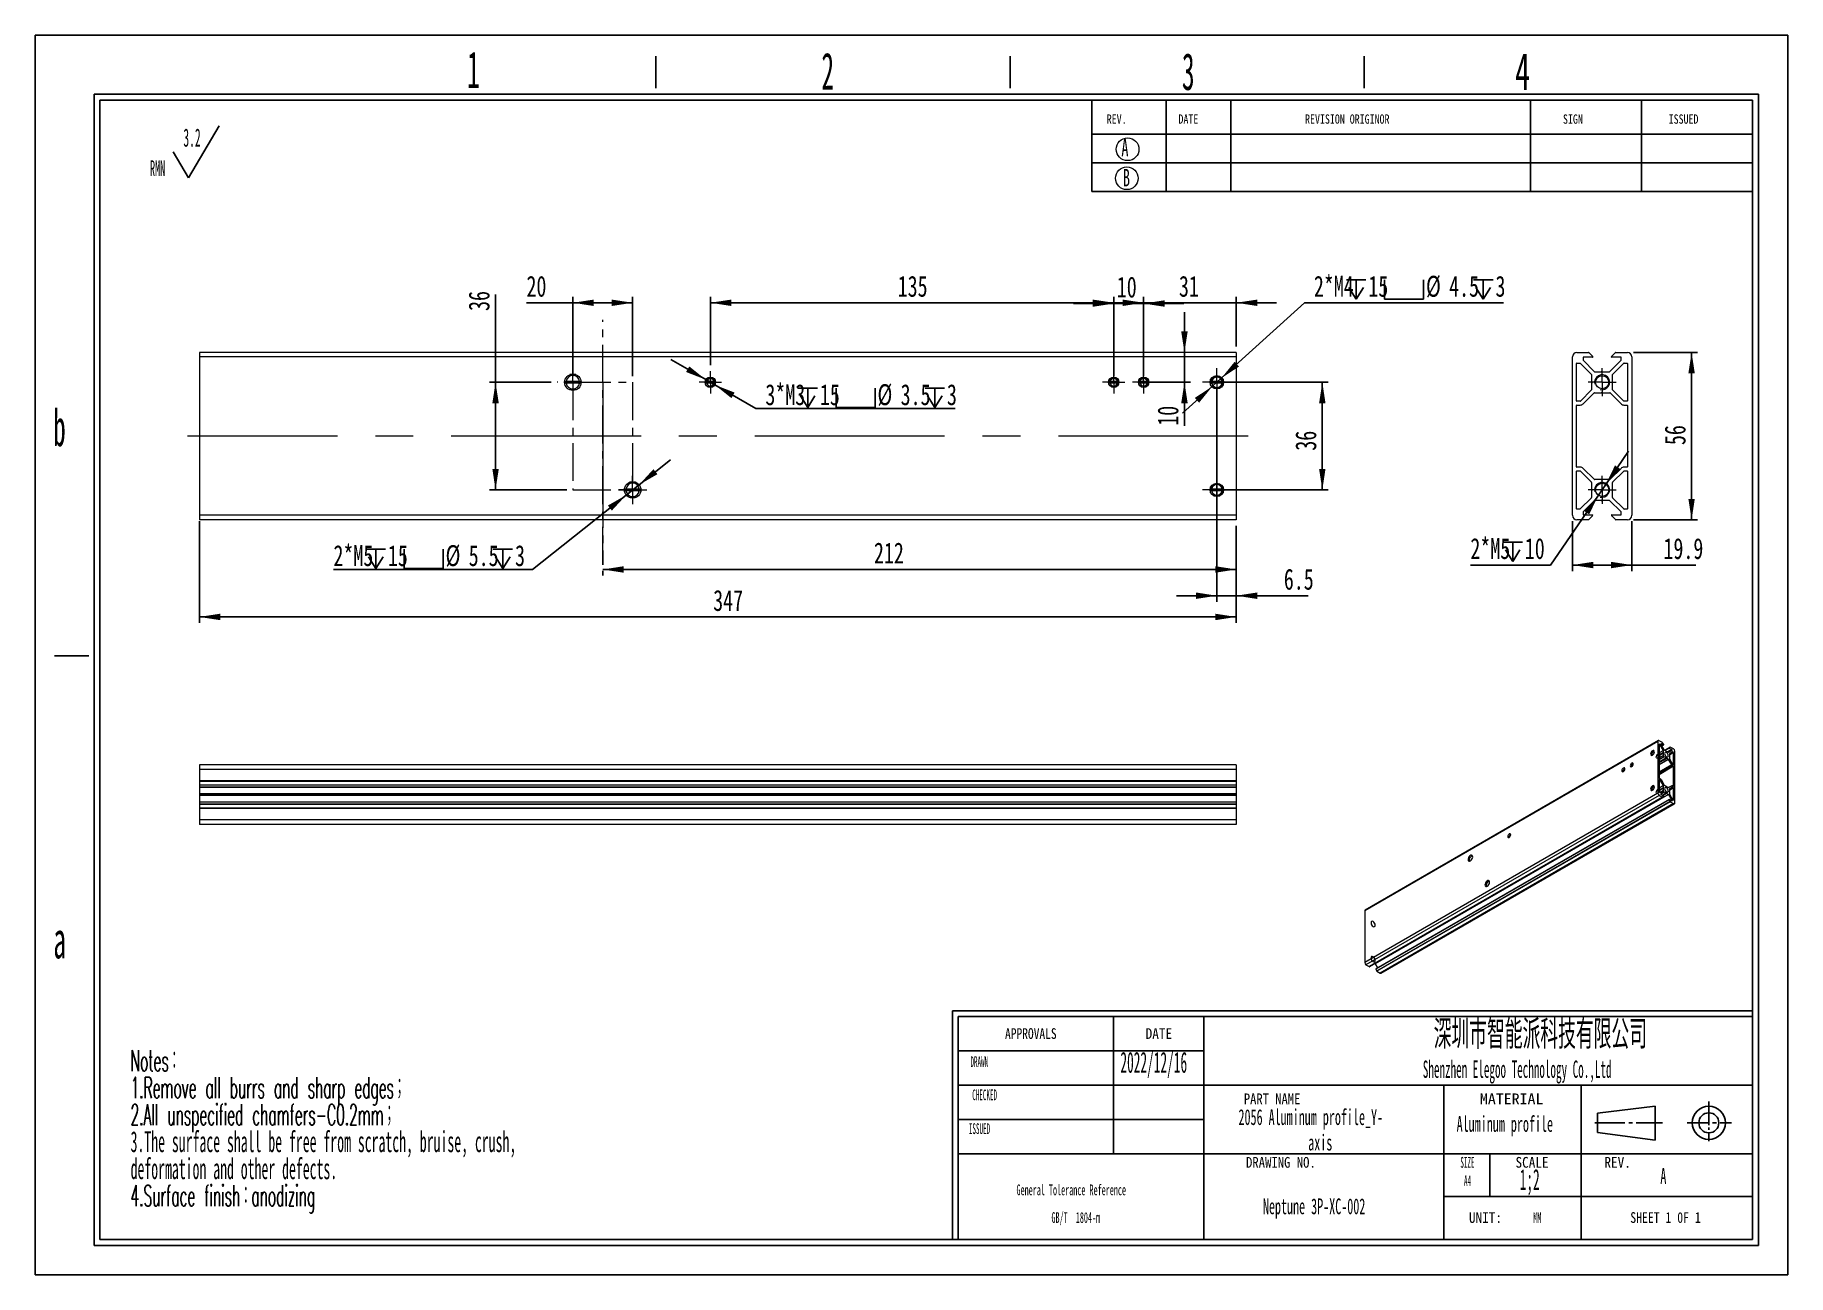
# Model space of a CAD drawing. Header units: millimetres. Extents: x 2 to 295, y 1 to 209.
import ezdxf

# ---------------------------------------------------------------- set-up
doc = ezdxf.new("R2010")
doc.units = ezdxf.units.MM
doc.linetypes.add('CENTER', pattern=[10.16, 6.35, -1.27, 1.27, -1.27])
doc.linetypes.add('CENTERX2', pattern=[20.32, 12.7, -2.54, 2.54, -2.54])
doc.layers.add('DIM', color=5, linetype='Continuous')
doc.layers.add('SLD-0', color=179, linetype='Continuous')
doc.layers.add('中心线', color=1, linetype='CENTER', lineweight=15)
doc.styles.add('SLDTEXTSTYLE0', font='TXT', dxfattribs={"width": 0.56})
doc.styles.add('SLDTEXTSTYLE1', font='TXT', dxfattribs={"width": 0.469})
doc.styles.add('SLDTEXTSTYLE10', font='TXT', dxfattribs={"width": 0.862222})
doc.styles.add('SLDTEXTSTYLE11', font='TXT', dxfattribs={"width": 1.089})
doc.styles.add('SLDTEXTSTYLE12', font='TXT', dxfattribs={"width": 0.56, "bigfont": 'bigfont'})
doc.styles.add('SLDTEXTSTYLE13', font='TXT', dxfattribs={"width": 0.805625})
doc.styles.add('SLDTEXTSTYLE14', font='TXT', dxfattribs={"width": 0.7})
doc.styles.add('SLDTEXTSTYLE2', font='TXT', dxfattribs={"width": 0.484, "bigfont": 'bigfont'})
doc.styles.add('SLDTEXTSTYLE3', font='TXT', dxfattribs={"width": 0.484})
doc.styles.add('SLDTEXTSTYLE4', font='TXT', dxfattribs={"width": 0.40535})
doc.styles.add('SLDTEXTSTYLE5', font='TXT', dxfattribs={"width": 0.6})
doc.styles.add('SLDTEXTSTYLE6', font='TXT', dxfattribs={"width": 0.5025})
doc.styles.add('SLDTEXTSTYLE7', font='TXT', dxfattribs={"width": 0.9075})
doc.styles.add('SLDTEXTSTYLE8', font='TXT', dxfattribs={"width": 0.870455})
doc.styles.add('SLDTEXTSTYLE9', font='TXT', dxfattribs={"width": 0.7865})
doc.dimstyles.new('SLDDIMSTYLE0', dxfattribs={"dimtxt": 3.5, "dimasz": 3.5, "dimexe": 0, "dimexo": 0.0625, "dimgap": 0.875, "dimtad": 2, "dimlfac": 2, "dimrnd": 1e-09, "dimzin": 12, "dimdsep": 46, "dimtxsty": 'SLDTEXTSTYLE1', "dimsah": 1, "dimcen": 0.09, "dimadec": 0, "dimazin": 3, "dimtfac": 1, "dimtofl": 0, "dimtmove": 0, "dimatfit": 3, "dimfxl": 0, "dimfrac": 2, "dimtolj": 1, "dimtzin": 12, "dimarcsym": 0})
doc.dimstyles.new('SLDDIMSTYLE1', dxfattribs={"dimtxt": 3.5, "dimasz": 3.5, "dimexe": 0, "dimexo": 0.0625, "dimgap": 0.875, "dimtad": 2, "dimlfac": 2, "dimrnd": 1e-09, "dimzin": 12, "dimdsep": 46, "dimtxsty": 'SLDTEXTSTYLE1', "dimsah": 1, "dimcen": 0.09, "dimadec": 0, "dimazin": 3, "dimtfac": 1, "dimtmove": 0, "dimatfit": 0, "dimfxl": 0, "dimfrac": 2, "dimtolj": 1, "dimtzin": 12, "dimarcsym": 0})
doc.dimstyles.new('SLDDIMSTYLE2', dxfattribs={"dimtxt": 3.5, "dimasz": 3.5, "dimexe": 0, "dimexo": 0.0625, "dimgap": 0.875, "dimtad": 0, "dimtih": 1, "dimtoh": 1, "dimlfac": 2, "dimrnd": 1e-09, "dimzin": 12, "dimdsep": 46, "dimtxsty": 'SLDTEXTSTYLE1', "dimsah": 1, "dimcen": 0, "dimadec": 0, "dimazin": 3, "dimtfac": 1, "dimtmove": 0, "dimatfit": 3, "dimfxl": 0, "dimfrac": 2, "dimtolj": 1, "dimtzin": 12, "dimarcsym": 0})
doc.dimstyles.new('SLDDIMSTYLE3', dxfattribs={"dimtxt": 3.5, "dimasz": 3.5, "dimexe": 0, "dimexo": 0.0625, "dimgap": 0.875, "dimtad": 0, "dimtih": 1, "dimtoh": 1, "dimlfac": 2, "dimrnd": 1e-09, "dimzin": 12, "dimdsep": 46, "dimtxsty": 'SLDTEXTSTYLE1', "dimsah": 1, "dimcen": 0, "dimadec": 0, "dimazin": 3, "dimtfac": 1, "dimtmove": 0, "dimatfit": 3, "dimfxl": 0, "dimfrac": 2, "dimtolj": 1, "dimtzin": 12, "dimarcsym": 0})
doc.dimstyles.new('SLDDIMSTYLE4', dxfattribs={"dimtxt": 3.5, "dimasz": 3.5, "dimexe": 0, "dimexo": 0.0625, "dimgap": 0.875, "dimtad": 0, "dimtih": 1, "dimtoh": 1, "dimlfac": 2, "dimrnd": 1e-09, "dimzin": 12, "dimdsep": 46, "dimtxsty": 'SLDTEXTSTYLE1', "dimsah": 1, "dimcen": 0, "dimadec": 0, "dimazin": 3, "dimtfac": 1, "dimtmove": 0, "dimatfit": 3, "dimfxl": 0, "dimfrac": 2, "dimtolj": 1, "dimtzin": 12, "dimarcsym": 0})

msp = doc.modelspace()

# ---------------------------------------------------------------- texts
at = {"color": 7, "linetype": 'Continuous', "lineweight": 0, "char_height": 3.5, "attachment_point": 1, "style": 'SLDTEXTSTYLE1'}
for s, insert in [('2022/12/16', (183.4114, 38.6085)), ('1;2', (250.2177, 19.0012))]:
    msp.add_mtext(s, dxfattribs=dict(at, insert=insert))
at = {"layer": 'SLD-0'}
for s, insert, char_height, attachment_point, style in [('1', (74.111, 205.9712), 6.172, 1, 'SLDTEXTSTYLE6'), ('2', (133.3881, 205.7276), 6.172, 1, 'SLDTEXTSTYLE6'), ('3', (193.7066, 205.6655), 6.172, 1, 'SLDTEXTSTYLE6'), ('4', (249.4405, 205.6593), 6.172, 1, 'SLDTEXTSTYLE5'), ('A', (183.5778, 191.2862), 2.9034, 1, 'SLDTEXTSTYLE5'), ('B', (183.8319, 186.2712), 2.9034, 1, 'SLDTEXTSTYLE5'), ('b', (4.8346, 146.0918), 6.172, 1, 'SLDTEXTSTYLE6'), ('a', (4.8798, 60.4234), 6.172, 1, 'SLDTEXTSTYLE6'), ('\\M+1905B圳\\M+18E73\\M+19271\\M+1945C\\M+19468\\M+189C8\\M+18B5A\\M+1974C\\M+18CC0\\M+18CF6\\M+18E69', (253.6756, 43.9429), 4.82808, 2, 'SLDTEXTSTYLE12'), ('Aluminum profile', (247.7384, 27.8766), 2.645833, 2, 'SLDTEXTSTYLE0'), ('A', (274.2584, 19.1737), 2.6458, 2, 'SLDTEXTSTYLE0'), ('Neptune 3P-XC-002', (215.8264, 14.0956), 2.645833, 2, 'SLDTEXTSTYLE0')]:
    msp.add_mtext(s, dxfattribs=dict(at, insert=insert, char_height=char_height, attachment_point=attachment_point, style=style))
at = {"layer": 'SLD-0', "color": 179}
for s, insert, char_height, attachment_point, style in [('REV.', (181.1288, 195.4001), 1.55363, 1, 'SLDTEXTSTYLE9'), ('DATE', (193.1265, 195.4001), 1.55363, 1, 'SLDTEXTSTYLE9'), ('REVISION ORIGINOR', (214.3082, 195.4001), 1.553633, 1, 'SLDTEXTSTYLE9'), ('SIGN', (257.4664, 195.4001), 1.55363, 1, 'SLDTEXTSTYLE9'), ('ISSUED', (275.1481, 195.4001), 1.55363, 1, 'SLDTEXTSTYLE9'), ('APPROVALS', (168.4266, 42.5627), 1.79265, 2, 'SLDTEXTSTYLE9'), ('DATE', (189.8496, 42.5627), 1.79265, 2, 'SLDTEXTSTYLE7'), ('DRAWN', (159.8036, 37.8529), 1.79265, 2, 'SLDTEXTSTYLE4'), ('Shenzhen Elegoo Technology Co.,Ltd', (249.7983, 37.1647), 2.910417, 2, 'SLDTEXTSTYLE1'), ('CHECKED', (160.6957, 32.3147), 1.79265, 2, 'SLDTEXTSTYLE4'), ('PART NAME', (208.7939, 31.6454), 1.79265, 2, 'SLDTEXTSTYLE10'), ('MATERIAL', (248.8802, 31.6454), 1.79265, 2, 'SLDTEXTSTYLE11'), ('ISSUED', (159.837, 26.6544), 1.79265, 2, 'SLDTEXTSTYLE4'), ('DRAWING NO.', (210.268, 21.0216), 1.792654, 2, 'SLDTEXTSTYLE8'), ('SIZE', (241.4789, 21.0216), 1.79265, 2, 'SLDTEXTSTYLE4'), ('SCALE', (252.2889, 21.0216), 1.79265, 2, 'SLDTEXTSTYLE7'), ('REV.', (266.6102, 21.0216), 1.79265, 2, 'SLDTEXTSTYLE7'), ('A4', (241.4898, 17.9531), 1.79265, 2, 'SLDTEXTSTYLE4'), ('UNIT:', (244.4987, 11.7907), 1.79265, 2, 'SLDTEXTSTYLE7'), ('MM', (253.1609, 11.7907), 1.79265, 2, 'SLDTEXTSTYLE3'), ('SHEET 1 0F 1', (274.62, 11.7907), 1.792654, 2, 'SLDTEXTSTYLE13')]:
    msp.add_mtext(s, dxfattribs=dict(at, insert=insert, char_height=char_height, attachment_point=attachment_point, style=style))

# ---------------------------------------------------------------- blocks, each defined once
blk = doc.blocks.new('SW_NOTE_0')
at = {"layer": 'SLD-0', "color": 0, "attachment_point": 2, "style": 'SLDTEXTSTYLE0'}
for s, insert, char_height in [('2056 Aluminum profile_Y-', (15.08, 3.41), 2.6458), ('axis', (16.67, -0.85), 2.646)]:
    blk.add_mtext(s, dxfattribs=dict(at, insert=insert, char_height=char_height))
blk = doc.blocks.new('SW_NOTE_1')
at = {"layer": 'SLD-0', "color": 0, "char_height": 3.5, "attachment_point": 1}
for s, insert, style in [('Notes\\M+18146', (0, 4.51), 'SLDTEXTSTYLE2'), ('1.Remove all burrs and sharp edges\\M+18147', (0, -0.01), 'SLDTEXTSTYLE2'), ('2.All unspecified chamfers-C0.2mm\\M+18147', (0, -4.53), 'SLDTEXTSTYLE2'), ('3.The surface shall be free from scratch, bruise, crush,', (0, -9.05), 'SLDTEXTSTYLE3'), ('deformation and other defects.', (0, -13.57), 'SLDTEXTSTYLE3'), ('4.Surface finish\\M+18146anodizing', (0, -18.09), 'SLDTEXTSTYLE2')]:
    blk.add_mtext(s, dxfattribs=dict(at, insert=insert, style=style))
blk = doc.blocks.new('SW_NOTE_2')
at = {"layer": 'SLD-0', "color": 0}
for q in [(11.56, 9.16), (3.9, 4.83)]:
    blk.add_line((6.45, 0.49), q, dxfattribs=at)
at = {"layer": 'SLD-0', "color": 0, "attachment_point": 1, "style": 'SLDTEXTSTYLE1'}
for s, insert, char_height in [('3.2', (5.58, 8.73), 3.032), ('RMN', (0, 3.41), 2.646)]:
    blk.add_mtext(s, dxfattribs=dict(at, insert=insert, char_height=char_height))
blk = doc.blocks.new('SW_NOTE_3')
at = {"layer": 'SLD-0', "color": 0, "char_height": 1.7927, "attachment_point": 2, "style": 'SLDTEXTSTYLE3'}
for s, insert in [('General Tolerance Reference', (12.75, 2.31)), ('GB/T  1804-m', (13.51, -2.32))]:
    blk.add_mtext(s, dxfattribs=dict(at, insert=insert))
blk = doc.blocks.new('_D')
at = {"layer": 'DIM'}
for p, q in [((202.8, 126.6), (202.8, 118.29)), ((202.8, 119.29), (96.8, 119.29)), ((96.8, 119.05), (96.8, 118.29))]:
    blk.add_line(p, q, dxfattribs=at)
for points in [[(96.8, 119.29), (100.3, 118.75), (100.3, 119.83)], [(202.8, 119.29), (199.3, 119.83), (199.3, 118.75)]]:
    blk.add_solid(points, dxfattribs=at)
at = {"layer": 'DIM', "insert": (142.18, 123.8), "char_height": 3.5, "attachment_point": 1, "style": 'SLDTEXTSTYLE14'}
blk.add_mtext('212', dxfattribs=at)
blk = doc.blocks.new('_D_1')
at = {"layer": 'DIM'}
for p, q in [((91.8, 151.6), (91.8, 164.9)), ((101.8, 151.6), (101.8, 164.9)), ((91.8, 163.9), (84.04, 163.9)), ((101.8, 163.9), (91.8, 163.9))]:
    blk.add_line(p, q, dxfattribs=at)
for points in [[(91.8, 163.9), (95.3, 163.36), (95.3, 164.43)], [(101.8, 163.9), (98.3, 164.43), (98.3, 163.36)]]:
    blk.add_solid(points, dxfattribs=at)
at = {"layer": 'DIM', "insert": (84.04, 168.41), "char_height": 3.5, "attachment_point": 1, "style": 'SLDTEXTSTYLE14'}
blk.add_mtext('20', dxfattribs=at)
blk = doc.blocks.new('_D_2')
at = {"layer": 'DIM'}
for p, q in [((78.86, 150.6), (78.86, 165.26)), ((88.18, 150.6), (77.86, 150.6)), ((78.86, 132.6), (78.86, 150.6)), ((90.8, 132.6), (77.86, 132.6))]:
    blk.add_line(p, q, dxfattribs=at)
for points in [[(78.86, 150.6), (78.33, 147.1), (79.4, 147.1)], [(78.86, 132.6), (79.4, 136.1), (78.33, 136.1)]]:
    blk.add_solid(points, dxfattribs=at)
at = {"layer": 'DIM', "insert": (74.35, 162.53), "char_height": 3.5, "attachment_point": 1, "rotation": 90, "style": 'SLDTEXTSTYLE14'}
blk.add_mtext('36', dxfattribs=at)
blk = doc.blocks.new('_D_3')
at = {"layer": 'DIM'}
for p, q in [((29.3, 127.35), (29.3, 110.35)), ((202.8, 126.6), (202.8, 110.35)), ((29.3, 111.35), (202.8, 111.35))]:
    blk.add_line(p, q, dxfattribs=at)
for points in [[(29.3, 111.35), (32.8, 110.81), (32.8, 111.89)], [(202.8, 111.35), (199.3, 111.89), (199.3, 110.81)]]:
    blk.add_solid(points, dxfattribs=at)
at = {"layer": 'DIM', "insert": (115.28, 115.86), "char_height": 3.5, "attachment_point": 1, "style": 'SLDTEXTSTYLE14'}
blk.add_mtext('347', dxfattribs=at)
blk = doc.blocks.new('_D_4')
at = {"layer": 'DIM'}
for p, q in [((199.55, 149.6), (199.55, 113.9)), ((202.8, 126.6), (202.8, 113.9)), ((199.55, 114.9), (192.82, 114.9)), ((199.55, 114.9), (202.8, 114.9)), ((202.8, 114.9), (214.84, 114.9))]:
    blk.add_line(p, q, dxfattribs=at)
for points in [[(199.55, 114.9), (196.05, 115.44), (196.05, 114.36)], [(202.8, 114.9), (206.3, 114.36), (206.3, 115.44)]]:
    blk.add_solid(points, dxfattribs=at)
at = {"layer": 'DIM', "insert": (210.76, 119.41), "char_height": 3.5, "attachment_point": 1, "style": 'SLDTEXTSTYLE14'}
blk.add_mtext('6.5', dxfattribs=at)
blk = doc.blocks.new('_D_5')
at = {"layer": 'DIM'}
for p, q in [((114.8, 153.48), (114.8, 164.9)), ((182.3, 153.48), (182.3, 164.9)), ((114.8, 163.9), (182.3, 163.9))]:
    blk.add_line(p, q, dxfattribs=at)
for points in [[(114.8, 163.9), (118.3, 163.36), (118.3, 164.43)], [(182.3, 163.9), (178.8, 164.43), (178.8, 163.36)]]:
    blk.add_solid(points, dxfattribs=at)
at = {"layer": 'DIM', "insert": (146.15, 168.41), "char_height": 3.5, "attachment_point": 1, "style": 'SLDTEXTSTYLE14'}
blk.add_mtext('135', dxfattribs=at)
blk = doc.blocks.new('_D_6')
at = {"layer": 'DIM'}
for p, q in [((200.55, 150.6), (218.2, 150.6)), ((217.2, 150.6), (217.2, 132.6)), ((200.55, 132.6), (218.2, 132.6))]:
    blk.add_line(p, q, dxfattribs=at)
for points in [[(217.2, 150.6), (216.66, 147.1), (217.73, 147.1)], [(217.2, 132.6), (217.73, 136.1), (216.66, 136.1)]]:
    blk.add_solid(points, dxfattribs=at)
at = {"layer": 'DIM', "insert": (212.68, 139.16), "char_height": 3.5, "attachment_point": 1, "rotation": 90, "style": 'SLDTEXTSTYLE14'}
blk.add_mtext('36', dxfattribs=at)
blk = doc.blocks.new('SW_SYMBOL_HOLE_DEPTH')
at = {"layer": 'DIM', "color": 0}
for p, q in [((0, 875), (800, 875)), ((400, 875), (400, 75)), ((100, 555), (400, 75)), ((700, 555), (400, 75))]:
    blk.add_line(p, q, dxfattribs=at)
blk = doc.blocks.new('SW_SYMBOL_HOLE_SPOT')
at = {"layer": 'DIM', "color": 0}
for p, q in [((0, 875), (0, 75)), ((1600, 75), (1600, 875)), ((0, 75), (1600, 75))]:
    blk.add_line(p, q, dxfattribs=at)
blk = doc.blocks.new('_D_7')
at = {"layer": 'DIM'}
for p, q in [((102.88, 133.46), (108.14, 137.65)), ((102.88, 133.46), (100.73, 131.74)), ((100.73, 131.74), (85.07, 119.28)), ((85.07, 119.28), (51.74, 119.28))]:
    blk.add_line(p, q, dxfattribs=at)
for points in [[(102.88, 133.46), (105.95, 135.22), (105.28, 136.06)], [(100.73, 131.74), (97.65, 129.98), (98.32, 129.14)]]:
    blk.add_solid(points, dxfattribs=at)
at = {"layer": 'DIM', "xscale": 0.004072727272727273, "yscale": 0.004072727272727273, "zscale": 0.004072727272727273}
for name, p in [('SW_SYMBOL_HOLE_DEPTH', (57.19, 119.14)), ('SW_SYMBOL_HOLE_SPOT', (63.58, 119.14)), ('SW_SYMBOL_HOLE_DEPTH', (78.46, 119.14))]:
    blk.add_blockref(name, p, dxfattribs=at)
at = {"layer": 'DIM', "char_height": 3.5, "attachment_point": 1, "style": 'SLDTEXTSTYLE14'}
for s, insert in [('2*M5', (51.74, 123.36)), ('15', (60.85, 123.36)), ('%%c', (70.5, 123.36)), ('5.5', (74.37, 123.36)), ('3', (82.12, 123.36))]:
    blk.add_mtext(s, dxfattribs=dict(at, insert=insert))
blk = doc.blocks.new('_D_8')
at = {"layer": 'DIM'}
for p, q in [((200.29, 151.27), (214.21, 163.9)), ((214.21, 163.9), (247.53, 163.9)), ((198.81, 149.93), (193.83, 145.41)), ((198.81, 149.93), (200.29, 151.27))]:
    blk.add_line(p, q, dxfattribs=at)
for points in [[(200.29, 151.27), (203.25, 153.23), (202.52, 154.02)], [(198.81, 149.93), (195.86, 147.98), (196.58, 147.18)]]:
    blk.add_solid(points, dxfattribs=at)
at = {"layer": 'DIM', "xscale": 0.004072727272727273, "yscale": 0.004072727272727273, "zscale": 0.004072727272727273}
for name, p in [('SW_SYMBOL_HOLE_DEPTH', (221.24, 164.18)), ('SW_SYMBOL_HOLE_SPOT', (227.63, 164.18)), ('SW_SYMBOL_HOLE_DEPTH', (242.5, 164.18))]:
    blk.add_blockref(name, p, dxfattribs=at)
at = {"layer": 'DIM', "char_height": 3.5, "attachment_point": 1, "style": 'SLDTEXTSTYLE14'}
for s, insert in [('2*M4', (215.79, 168.41)), ('15', (224.9, 168.41)), ('%%c', (234.55, 168.41)), ('4.5', (238.42, 168.41)), ('3', (246.17, 168.41))]:
    blk.add_mtext(s, dxfattribs=dict(at, insert=insert))
blk = doc.blocks.new('_D_9')
at = {"layer": 'DIM'}
for p, q in [((182.3, 151.6), (182.3, 164.77)), ((187.3, 151.6), (187.3, 164.77)), ((182.3, 163.77), (175.57, 163.77)), ((182.3, 163.77), (187.3, 163.77)), ((187.3, 163.77), (194.03, 163.77))]:
    blk.add_line(p, q, dxfattribs=at)
for points in [[(182.3, 163.77), (178.8, 164.31), (178.8, 163.23)], [(187.3, 163.77), (190.8, 163.23), (190.8, 164.31)]]:
    blk.add_solid(points, dxfattribs=at)
at = {"layer": 'DIM', "insert": (182.81, 168.28), "char_height": 3.5, "attachment_point": 1, "style": 'SLDTEXTSTYLE14'}
blk.add_mtext('10', dxfattribs=at)
blk = doc.blocks.new('_D_10')
at = {"layer": 'DIM'}
for p, q in [((187.3, 151.6), (187.3, 164.9)), ((202.8, 156.6), (202.8, 164.9)), ((187.3, 163.9), (180.57, 163.9)), ((187.3, 163.9), (202.8, 163.9)), ((202.8, 163.9), (209.53, 163.9))]:
    blk.add_line(p, q, dxfattribs=at)
for points in [[(187.3, 163.9), (183.8, 164.43), (183.8, 163.36)], [(202.8, 163.9), (206.3, 163.36), (206.3, 164.43)]]:
    blk.add_solid(points, dxfattribs=at)
at = {"layer": 'DIM', "insert": (193.21, 168.41), "char_height": 3.5, "attachment_point": 1, "style": 'SLDTEXTSTYLE14'}
blk.add_mtext('31', dxfattribs=at)
blk = doc.blocks.new('_D_11')
at = {"layer": 'DIM'}
for p, q in [((114.04, 151.04), (108.21, 154.4)), ((114.04, 151.04), (115.56, 150.16)), ((115.56, 150.16), (122.43, 146.2)), ((122.43, 146.2), (155.75, 146.2))]:
    blk.add_line(p, q, dxfattribs=at)
for points in [[(114.04, 151.04), (111.28, 153.25), (110.74, 152.32)], [(115.56, 150.16), (118.32, 147.95), (118.86, 148.88)]]:
    blk.add_solid(points, dxfattribs=at)
at = {"layer": 'DIM', "xscale": 0.004072727272727273, "yscale": 0.004072727272727273, "zscale": 0.004072727272727273}
for name, p in [('SW_SYMBOL_HOLE_DEPTH', (129.46, 146.05)), ('SW_SYMBOL_HOLE_SPOT', (135.85, 146.05)), ('SW_SYMBOL_HOLE_DEPTH', (150.73, 146.05))]:
    blk.add_blockref(name, p, dxfattribs=at)
at = {"layer": 'DIM', "char_height": 3.5, "attachment_point": 1, "style": 'SLDTEXTSTYLE14'}
for s, insert in [('3*M3', (124.01, 150.28)), ('15', (133.13, 150.28)), ('%%c', (142.77, 150.28)), ('3.5', (146.64, 150.28)), ('3', (154.39, 150.28))]:
    blk.add_mtext(s, dxfattribs=dict(at, insert=insert))
blk = doc.blocks.new('_D_12')
at = {"layer": 'DIM'}
for p, q in [((194.13, 155.6), (194.13, 162.33)), ((194.13, 150.6), (194.13, 155.6)), ((188.3, 150.6), (195.13, 150.6)), ((194.13, 150.6), (194.13, 143.33))]:
    blk.add_line(p, q, dxfattribs=at)
for points in [[(194.13, 155.6), (194.67, 159.1), (193.59, 159.1)], [(194.13, 150.6), (193.59, 147.1), (194.67, 147.1)]]:
    blk.add_solid(points, dxfattribs=at)
at = {"layer": 'DIM', "insert": (189.62, 143.33), "char_height": 3.5, "attachment_point": 1, "rotation": 90, "style": 'SLDTEXTSTYLE14'}
blk.add_mtext('10', dxfattribs=at)
blk = doc.blocks.new('SW_CENTERMARKSYMBOL_0')
at = {"layer": '中心线', "color": 0}
for p, q in [((-1.25, 0), (-1.875, 0)), ((0, 0), (-1.25, 0)), ((0, 1.25), (0, 1.875)), ((0, 0), (0, 1.25)), ((0, 0), (0, -1.25)), ((0, 0), (1.25, 0)), ((1.25, 0), (1.875, 0)), ((0, -1.25), (0, -1.875))]:
    blk.add_line(p, q, dxfattribs=at)
blk = doc.blocks.new('SW_CENTERMARKSYMBOL_1')
at = {"layer": '中心线', "color": 0}
for p, q in [((-1.25, 0), (-1.875, 0)), ((0, 0), (-1.25, 0)), ((0, 1.25), (0, 1.875)), ((0, 0), (0, 1.25)), ((0, 0), (0, -1.25)), ((0, 0), (1.25, 0)), ((1.25, 0), (1.875, 0)), ((0, -1.25), (0, -1.875))]:
    blk.add_line(p, q, dxfattribs=at)
blk = doc.blocks.new('SW_CENTERMARKSYMBOL_2')
at = {"layer": '中心线', "color": 0}
for p, q in [((-1.25, 0), (-2.375, 0)), ((0, 0), (-1.25, 0)), ((0, 1.25), (0, 2.375)), ((0, 0), (0, 1.25)), ((0, 0), (0, -1.25)), ((0, 0), (1.25, 0)), ((1.25, 0), (2.375, 0)), ((0, -1.25), (0, -2.375))]:
    blk.add_line(p, q, dxfattribs=at)
blk = doc.blocks.new('SW_CENTERMARKSYMBOL_3')
at = {"layer": '中心线', "color": 0}
for p, q in [((-2.5, 0), (-2.625, 0)), ((0, 0), (-1.25, 0)), ((0, 2.5), (0, 2.625)), ((0, 0), (0, 1.25)), ((0, 0), (0, -1.25)), ((0, 0), (1.25, 0)), ((2.5, 0), (2.625, 0)), ((0, -2.5), (0, -2.625))]:
    blk.add_line(p, q, dxfattribs=at)
blk = doc.blocks.new('SW_CENTERMARKSYMBOL_4')
at = {"layer": '中心线', "color": 0}
for p, q in [((-1.25, 0), (-2.375, 0)), ((0, 0), (-1.25, 0)), ((0, 1.25), (0, 2.375)), ((0, 0), (0, 1.25)), ((0, 0), (0, -1.25)), ((0, 0), (1.25, 0)), ((1.25, 0), (2.375, 0)), ((0, -1.25), (0, -2.375))]:
    blk.add_line(p, q, dxfattribs=at)
blk = doc.blocks.new('SW_CENTERMARKSYMBOL_5')
at = {"layer": '中心线', "color": 0}
for p, q in [((-1.25, 0), (-2.375, 0)), ((0, 0), (-1.25, 0)), ((0, 1.25), (0, 2.375)), ((0, 0), (0, 1.25)), ((0, 0), (0, -1.25)), ((0, 0), (1.25, 0)), ((1.25, 0), (2.375, 0)), ((0, -1.25), (0, -2.375))]:
    blk.add_line(p, q, dxfattribs=at)
blk = doc.blocks.new('SW_CENTERMARKSYMBOL_6')
at = {"layer": '中心线', "color": 0}
for p, q in [((-1.25, 0), (-1.875, 0)), ((0, 0), (-1.25, 0)), ((0, 1.25), (0, 1.875)), ((0, 0), (0, 1.25)), ((0, 0), (0, -1.25)), ((0, 0), (1.25, 0)), ((1.25, 0), (1.875, 0)), ((0, -1.25), (0, -1.875))]:
    blk.add_line(p, q, dxfattribs=at)
blk = doc.blocks.new('_D_13')
at = {"layer": 'DIM'}
for p, q in [((259.04, 127.35), (259.04, 119.03)), ((268.99, 127.35), (268.99, 119.03)), ((259.04, 120.03), (268.99, 120.03)), ((268.99, 120.03), (279.72, 120.03))]:
    blk.add_line(p, q, dxfattribs=at)
for points in [[(259.04, 120.03), (262.54, 119.49), (262.54, 120.57)], [(268.99, 120.03), (265.49, 120.57), (265.49, 119.49)]]:
    blk.add_solid(points, dxfattribs=at)
at = {"layer": 'DIM', "insert": (274.28, 124.54), "char_height": 3.5, "attachment_point": 1, "style": 'SLDTEXTSTYLE14'}
blk.add_mtext('19.9', dxfattribs=at)
blk = doc.blocks.new('_D_14')
at = {"layer": 'DIM'}
for p, q in [((269.24, 155.6), (279.99, 155.6)), ((278.99, 127.6), (278.99, 155.6)), ((269.24, 127.6), (279.99, 127.6))]:
    blk.add_line(p, q, dxfattribs=at)
for points in [[(278.99, 155.6), (278.45, 152.1), (279.52, 152.1)], [(278.99, 127.6), (279.52, 131.1), (278.45, 131.1)]]:
    blk.add_solid(points, dxfattribs=at)
at = {"layer": 'DIM', "insert": (274.47, 140.1), "char_height": 3.5, "attachment_point": 1, "rotation": 90, "style": 'SLDTEXTSTYLE14'}
blk.add_mtext('56', dxfattribs=at)
blk = doc.blocks.new('_D_15')
at = {"layer": 'DIM'}
for p, q in [((264.63, 133.51), (268.44, 139.06)), ((264.63, 133.51), (263.39, 131.7)), ((263.39, 131.7), (255.39, 120.03)), ((255.39, 120.03), (241.97, 120.03))]:
    blk.add_line(p, q, dxfattribs=at)
for points in [[(264.63, 133.51), (267.06, 136.09), (266.17, 136.7)], [(263.39, 131.7), (260.97, 129.11), (261.85, 128.5)]]:
    blk.add_solid(points, dxfattribs=at)
at = {"layer": 'DIM', "xscale": 0.004072727272727273, "yscale": 0.004072727272727273, "zscale": 0.004072727272727273}
blk.add_blockref('SW_SYMBOL_HOLE_DEPTH', (247.42, 120.32), dxfattribs=at)
at = {"layer": 'DIM', "char_height": 3.5, "attachment_point": 1, "style": 'SLDTEXTSTYLE14'}
for s, insert in [('2*M5', (241.97, 124.54)), ('10', (251.08, 124.54))]:
    blk.add_mtext(s, dxfattribs=dict(at, insert=insert))
blk = doc.blocks.new('SW_CENTERMARKSYMBOL_7')
at = {"layer": '中心线', "color": 0}
for p, q in [((-1.25, 0), (-2.35, 0)), ((0, 0), (-1.25, 0)), ((0, 1.25), (0, 2.35)), ((0, 0), (0, 1.25)), ((0, 0), (0, -1.25)), ((0, 0), (1.25, 0)), ((1.25, 0), (2.35, 0)), ((0, -1.25), (0, -2.35))]:
    blk.add_line(p, q, dxfattribs=at)
blk = doc.blocks.new('SW_CENTERMARKSYMBOL_8')
at = {"layer": '中心线', "color": 0}
for p, q in [((-1.25, 0), (-2.35, 0)), ((0, 0), (-1.25, 0)), ((0, 1.25), (0, 2.35)), ((0, 0), (0, 1.25)), ((0, 0), (0, -1.25)), ((0, 0), (1.25, 0)), ((1.25, 0), (2.35, 0)), ((0, -1.25), (0, -2.35))]:
    blk.add_line(p, q, dxfattribs=at)

# ---------------------------------------------------------------- dimensions: what is measured, and where the dimension line sits
at = {"layer": 'DIM'}
for base, p1, p2, angle, dimstyle, picture, middle in [((78.8643, 150.6005), (91.801, 132.6005), (89.176, 150.6005), 90, 'SLDDIMSTYLE0', '_D_2', (78.8643, 163.8951)), ((194.1278, 155.6005), (187.301, 150.6005), (202.801, 155.6005), 90, 'SLDDIMSTYLE1', '_D_12', (194.1278, 144.6868)), ((278.985386, 155.600483), (268.235386, 127.602977), (268.235386, 155.600483), 90, 'SLDDIMSTYLE0', '_D_14', (278.985386, 141.457772)), ((217.1961, 132.6017), (199.551, 150.6017), (199.551, 132.6017), 90, 'SLDDIMSTYLE1', '_D_6', (217.1961, 140.5257)), ((202.801, 111.353), (29.301, 128.353), (202.801, 127.603), 0, 'SLDDIMSTYLE0', '_D_3', (117.3178, 111.353))]:
    dim = msp.add_linear_dim(base=base, p1=p1, p2=p2, angle=angle, dimstyle=dimstyle, dxfattribs=at)
    dim.commit()
    dim.dimension.update_dxf_attribs({"geometry": picture, "text_midpoint": middle, "dimtype": 160})
for base, p1, p2, dimstyle, picture, middle in [((91.801, 163.8951), (101.801, 150.6005), (91.801, 150.6005), 'SLDDIMSTYLE0', '_D_1', (85.3989, 163.8951)), ((182.301, 163.8951), (114.801, 152.4755), (182.301, 152.4755), 'SLDDIMSTYLE0', '_D_5', (148.1893, 163.8951)), ((187.301, 163.7701), (182.301, 150.6005), (187.301, 150.6005), 'SLDDIMSTYLE1', '_D_9', (184.1693, 163.7701)), ((202.801, 163.8951), (187.301, 150.6005), (202.801, 155.6005), 'SLDDIMSTYLE1', '_D_10', (194.5737, 163.8951)), ((202.801, 114.9002), (199.551, 150.6017), (202.801, 127.603), 'SLDDIMSTYLE1', '_D_4', (212.801, 114.9002)), ((96.801, 119.291), (202.801, 127.603), (96.801, 120.0463), 'SLDDIMSTYLE0', '_D', (144.2194, 119.291)), ((268.9854, 120.0328), (259.0354, 128.353), (268.9854, 128.353), 'SLDDIMSTYLE0', '_D_13', (276.9973, 120.0328))]:
    dim = msp.add_linear_dim(base=base, p1=p1, p2=p2, dimstyle=dimstyle, dxfattribs=at)
    dim.commit()
    dim.dimension.update_dxf_attribs({"geometry": picture, "text_midpoint": middle, "dimtype": 160})
for p1, p2, text, dimstyle, picture, middle in [((200.2916, 151.2736), (198.8103, 149.9299), '2*M4{\\fGDT;x}15{\\fGDT;v}%%c4.5{\\fGDT;x}3', 'SLDDIMSTYLE3', '_D_8', (231.6623, 166.1451)), ((115.5587, 150.1629), (114.0433, 151.0381), '3*M3{\\fGDT;x}15{\\fGDT;v}%%c3.5{\\fGDT;x}3', 'SLDDIMSTYLE2', '_D_11', (139.8842, 148.0177)), ((100.7254, 131.7439), (102.8766, 133.457), '2*M5{\\fGDT;x}15{\\fGDT;v}%%c5.5{\\fGDT;x}3', 'SLDDIMSTYLE2', '_D_7', (67.6135, 121.0989))]:
    dim = msp.add_diameter_dim_2p(p1=p1, p2=p2, text=text, dimstyle=dimstyle, dxfattribs=at)
    dim.commit()
    dim.dimension.update_dxf_attribs({"geometry": picture, "text_midpoint": middle, "dimtype": 163})
dim = msp.add_diameter_dim_2p(p1=(263.3884, 131.6957), p2=(264.6324, 133.5102), text='2*M5{\\fGDT;x}10', dimstyle='SLDDIMSTYLE4', override={"dimpost": '<>'}, dxfattribs=at)
dim.commit()
dim.dimension.update_dxf_attribs({"geometry": '_D_15', "text_midpoint": (247.8879, 122.2828), "dimtype": 163})

# ---------------------------------------------------------------- linework, layer by layer
at = {"color": 7, "linetype": 'Continuous', "lineweight": 15}
for p, q in [((202.801, 155.6005), (29.301, 155.6005)), ((29.301, 155.6005), (29.301, 154.8505)), ((202.801, 155.6005), (202.801, 154.8505)), ((259.7854, 155.6005), (261.7142, 155.6005)), ((261.7849, 155.5712), (262.3915, 154.9646)), ((265.6293, 154.9646), (266.2359, 155.5712)), ((266.3066, 155.6005), (268.2354, 155.6005)), ((202.801, 154.8505), (29.301, 154.8505)), ((29.301, 154.8505), (29.301, 128.353)), ((202.801, 154.8505), (202.801, 128.353)), ((259.0354, 128.353), (259.0354, 154.8505)), ((259.7354, 147.4929), (259.7354, 153.758)), ((259.7854, 153.808), (260.3298, 153.808)), ((260.3652, 153.7934), (262.2457, 151.9128)), ((260.8278, 154.7505), (260.8278, 154.306)), ((260.8425, 154.2707), (262.748, 152.3651)), ((262.3854, 154.7755), (260.8528, 154.7755)), ((262.4354, 154.8586), (262.4354, 154.8255)), ((265.2727, 152.3651), (267.1783, 154.2707)), ((265.5854, 154.8255), (265.5854, 154.8586)), ((267.1679, 154.7755), (265.6354, 154.7755)), ((265.775, 151.9128), (267.6556, 153.7934)), ((267.1929, 154.306), (267.1929, 154.7505)), ((267.6909, 153.808), (268.2354, 153.808)), ((268.2854, 153.758), (268.2854, 147.4929)), ((268.9854, 154.8505), (268.9854, 128.353)), ((90.6761, 150.6182), (90.4261, 150.6182)), ((90.6761, 150.5828), (90.4261, 150.5828)), ((90.431, 150.7174), (90.6821, 150.7174)), ((90.6821, 150.4835), (90.431, 150.4835)), ((90.6842, 150.7358), (90.4327, 150.7358)), ((90.6842, 150.4651), (90.4327, 150.4651)), ((90.6822, 150.7182), (92.9198, 150.7182)), ((92.9198, 150.4828), (90.6822, 150.4828)), ((92.9178, 150.7358), (90.6842, 150.7358)), ((92.9178, 150.4651), (90.6842, 150.4651)), ((93.1693, 150.7358), (92.9178, 150.7358)), ((93.1693, 150.4651), (92.9178, 150.4651)), ((92.9199, 150.7174), (93.171, 150.7174)), ((93.171, 150.4835), (92.9199, 150.4835)), ((93.1759, 150.6182), (92.9258, 150.6182)), ((93.1759, 150.5828), (92.9258, 150.5828)), ((114.1762, 150.6182), (113.9262, 150.6182)), ((114.1762, 150.5828), (113.9262, 150.5828)), ((113.9338, 150.7174), (114.187, 150.7174)), ((114.187, 150.4835), (113.9338, 150.4835)), ((114.1908, 150.7358), (113.9365, 150.7358)), ((114.1908, 150.4651), (113.9365, 150.4651)), ((114.1872, 150.7182), (115.4148, 150.7182)), ((115.4148, 150.4828), (114.1872, 150.4828)), ((115.4111, 150.7358), (114.1908, 150.7358)), ((115.4111, 150.4651), (114.1908, 150.4651)), ((115.6655, 150.7358), (115.4111, 150.7358)), ((115.6655, 150.4651), (115.4111, 150.4651)), ((115.4149, 150.7174), (115.6681, 150.7174)), ((115.6681, 150.4835), (115.4149, 150.4835)), ((115.6758, 150.6182), (115.4257, 150.6182)), ((115.6758, 150.5828), (115.4257, 150.5828)), ((181.6762, 150.6182), (181.4262, 150.6182)), ((181.6762, 150.5828), (181.4262, 150.5828)), ((181.4338, 150.7174), (181.687, 150.7174)), ((181.687, 150.4835), (181.4338, 150.4835)), ((181.6908, 150.7358), (181.4365, 150.7358)), ((181.6908, 150.4651), (181.4365, 150.4651)), ((181.6872, 150.7182), (182.9148, 150.7182)), ((182.9148, 150.4828), (181.6872, 150.4828)), ((182.9112, 150.7358), (181.6908, 150.7358)), ((182.9112, 150.4651), (181.6908, 150.4651)), ((183.1655, 150.7358), (182.9112, 150.7358)), ((183.1655, 150.4651), (182.9112, 150.4651)), ((182.9149, 150.7174), (183.1681, 150.7174)), ((183.1681, 150.4835), (182.9149, 150.4835)), ((183.1758, 150.6182), (182.9257, 150.6182)), ((183.1758, 150.5828), (182.9257, 150.5828)), ((186.6762, 150.6182), (186.4262, 150.6182)), ((186.6762, 150.5828), (186.4262, 150.5828)), ((186.4338, 150.7174), (186.687, 150.7174)), ((186.687, 150.4835), (186.4338, 150.4835)), ((186.6908, 150.7358), (186.4365, 150.7358)), ((186.6908, 150.4651), (186.4365, 150.4651)), ((186.6872, 150.7182), (187.9148, 150.7182)), ((187.9148, 150.4828), (186.6872, 150.4828)), ((187.9111, 150.7358), (186.6908, 150.7358)), ((187.9111, 150.4651), (186.6908, 150.4651)), ((188.1655, 150.7358), (187.9111, 150.7358)), ((188.1655, 150.4651), (187.9111, 150.4651)), ((187.9149, 150.7174), (188.1681, 150.7174)), ((188.1681, 150.4835), (187.9149, 150.4835)), ((188.1758, 150.6182), (187.9257, 150.6182)), ((188.1758, 150.5828), (187.9257, 150.5828)), ((198.6761, 150.6182), (198.4261, 150.6182)), ((198.6762, 150.5828), (198.4261, 150.5828)), ((198.4319, 150.7174), (198.6837, 150.7174)), ((198.684, 150.4835), (198.4322, 150.4835)), ((198.6863, 150.7358), (198.434, 150.7358)), ((198.6867, 150.4651), (198.4343, 150.4651)), ((198.6838, 150.7182), (200.4182, 150.7182)), ((200.4179, 150.4828), (198.6841, 150.4828)), ((200.4157, 150.7358), (198.6863, 150.7358)), ((200.4152, 150.4651), (198.6867, 150.4651)), ((200.6677, 150.4651), (200.4152, 150.4651)), ((200.668, 150.7358), (200.4157, 150.7358)), ((200.6698, 150.4835), (200.418, 150.4835)), ((200.4183, 150.7174), (200.67, 150.7174)), ((200.6759, 150.6182), (200.4258, 150.6182)), ((200.6758, 150.5828), (200.4258, 150.5828)), ((262.2604, 151.8775), (262.2604, 150.7358)), ((262.2604, 150.4651), (262.2604, 149.3558)), ((262.2677, 150.7182), (262.3677, 150.6182)), ((262.3677, 150.5828), (262.2677, 150.4828)), ((262.7834, 152.3505), (263.875, 152.3505)), ((263.1052, 149.9755), (263.1486, 149.9755)), ((263.8927, 152.3432), (263.9927, 152.2432)), ((264.0281, 152.2432), (264.1281, 152.3432)), ((264.1457, 152.3505), (265.2374, 152.3505)), ((264.8721, 149.9755), (264.9156, 149.9755)), ((265.6531, 150.6182), (265.7531, 150.7182)), ((265.7531, 150.4828), (265.6531, 150.5828)), ((265.7604, 150.7358), (265.7604, 151.8775)), ((265.7604, 149.3558), (265.7604, 150.4651)), ((259.7354, 136.4605), (259.7354, 146.7429)), ((260.3475, 147.4429), (259.7854, 147.4429)), ((259.7854, 146.7929), (260.3475, 146.7929)), ((262.2457, 149.3205), (260.3829, 147.4576)), ((260.8425, 146.998), (262.6804, 148.8358)), ((262.7157, 148.8505), (263.875, 148.8505)), ((263.8927, 148.8578), (263.9927, 148.9578)), ((264.0281, 148.9578), (264.1281, 148.8578)), ((264.1457, 148.8505), (265.3051, 148.8505)), ((265.3404, 148.8358), (267.1783, 146.998)), ((267.6379, 147.4576), (265.775, 149.3205)), ((268.2354, 147.4429), (267.6733, 147.4429)), ((267.6733, 146.7929), (268.2354, 146.7929)), ((268.2854, 146.7429), (268.2854, 136.4605)), ((259.7354, 129.4454), (259.7354, 135.7105)), ((260.3475, 136.4105), (259.7854, 136.4105)), ((259.7854, 135.7605), (260.3475, 135.7605)), ((260.3829, 135.7459), (262.2457, 133.883)), ((262.6804, 134.3676), (260.8425, 136.2055)), ((267.1783, 136.2055), (265.3404, 134.3676)), ((265.775, 133.883), (267.6379, 135.7459)), ((268.2354, 136.4105), (267.6733, 136.4105)), ((267.6733, 135.7605), (268.2354, 135.7605)), ((268.2854, 135.7105), (268.2854, 129.4454)), ((100.6762, 132.6207), (100.4261, 132.6207)), ((100.6761, 132.5853), (100.4261, 132.5853)), ((100.6818, 132.486), (100.4308, 132.486)), ((100.4312, 132.7199), (100.6823, 132.7199)), ((100.6839, 132.4676), (100.4324, 132.4676)), ((100.6845, 132.7383), (100.4329, 132.7383)), ((102.9201, 132.4853), (100.6819, 132.4853)), ((100.6824, 132.7207), (102.9195, 132.7207)), ((102.9181, 132.4676), (100.6839, 132.4676)), ((102.9175, 132.7383), (100.6845, 132.7383)), ((103.1691, 132.7383), (102.9175, 132.7383)), ((103.1695, 132.4676), (102.9181, 132.4676)), ((102.9196, 132.7199), (103.1708, 132.7199)), ((103.1712, 132.486), (102.9201, 132.486)), ((103.1758, 132.6207), (102.9258, 132.6207)), ((103.1759, 132.5853), (102.9259, 132.5853)), ((198.6762, 132.6207), (198.4261, 132.6207)), ((198.6761, 132.5853), (198.4261, 132.5853)), ((198.6837, 132.486), (198.4319, 132.486)), ((198.4322, 132.7199), (198.684, 132.7199)), ((198.6863, 132.4676), (198.434, 132.4676)), ((198.6867, 132.7383), (198.4343, 132.7383)), ((200.4182, 132.4853), (198.6838, 132.4853)), ((198.6841, 132.7207), (200.4179, 132.7207)), ((200.4157, 132.4676), (198.6863, 132.4676)), ((200.4152, 132.7383), (198.6867, 132.7383)), ((200.6677, 132.7383), (200.4152, 132.7383)), ((200.668, 132.4676), (200.4157, 132.4676)), ((200.4179, 132.7199), (200.6698, 132.7199)), ((200.67, 132.486), (200.4183, 132.486)), ((200.6758, 132.6207), (200.4258, 132.6207)), ((200.6759, 132.5853), (200.4258, 132.5853)), ((262.2604, 133.8476), (262.2604, 132.7383)), ((262.2604, 132.4676), (262.2604, 131.326)), ((262.2677, 132.7207), (262.3677, 132.6207)), ((262.3677, 132.5853), (262.2677, 132.4853)), ((263.875, 134.353), (262.7157, 134.353)), ((263.9927, 134.2457), (263.8927, 134.3457)), ((264.1281, 134.3457), (264.0281, 134.2457)), ((265.3051, 134.353), (264.1457, 134.353)), ((265.6531, 132.6207), (265.7531, 132.7207)), ((265.7531, 132.4853), (265.6531, 132.5853)), ((265.7604, 132.7383), (265.7604, 133.8476)), ((265.7604, 131.326), (265.7604, 132.4676)), ((260.3298, 129.3954), (259.7854, 129.3954)), ((262.2457, 131.2906), (260.3652, 129.4101)), ((262.748, 130.8383), (260.8425, 128.9328)), ((263.875, 130.853), (262.7834, 130.853)), ((263.3454, 131.7267), (263.4193, 131.7267)), ((263.9927, 130.9603), (263.8927, 130.8603)), ((264.1281, 130.8603), (264.0281, 130.9603)), ((265.2374, 130.853), (264.1457, 130.853)), ((264.6015, 131.7267), (264.6754, 131.7267)), ((267.1783, 128.9328), (265.2727, 130.8383)), ((267.6556, 129.4101), (265.775, 131.2906)), ((268.2354, 129.3954), (267.6909, 129.3954)), ((202.801, 128.353), (29.301, 128.353)), ((29.301, 128.353), (29.301, 127.603)), ((202.801, 127.603), (29.301, 127.603)), ((202.801, 128.353), (202.801, 127.603)), ((261.7142, 127.603), (259.7854, 127.603)), ((260.8278, 128.8974), (260.8278, 128.453)), ((260.8528, 128.428), (262.3854, 128.428)), ((262.3915, 128.2388), (261.7849, 127.6323)), ((262.4354, 128.378), (262.4354, 128.3449)), ((265.5854, 128.3449), (265.5854, 128.378)), ((266.2359, 127.6323), (265.6293, 128.2388)), ((265.6354, 128.428), (267.1679, 128.428)), ((268.2354, 127.603), (266.3066, 127.603)), ((267.1929, 128.453), (267.1929, 128.8974)), ((273.3638, 90.5213), (224.2906, 62.1919)), ((273.426, 90.6586), (224.3528, 62.3293)), ((273.3638, 90.5213), (273.3638, 81.8668)), ((273.5618, 90.0502), (273.5618, 88.0039)), ((274.1215, 90.3288), (273.576, 90.6438)), ((273.73, 89.9694), (273.576, 90.0583)), ((274.2751, 88.6506), (273.6005, 88.2612)), ((274.2751, 88.568), (273.601, 88.1788)), ((274.276, 88.5624), (273.6012, 88.1728)), ((274.2781, 88.6438), (273.6041, 88.2548)), ((274.3064, 88.5948), (273.6346, 88.207)), ((274.2719, 89.0376), (273.74, 89.9589)), ((273.745, 87.8866), (274.2719, 88.1909)), ((273.8779, 90.2), (273.8708, 90.1959)), ((273.8708, 90.0508), (273.8708, 90.1959)), ((274.4139, 89.1033), (273.875, 90.0368)), ((273.8779, 90.2), (274.3114, 89.9498)), ((274.0247, 89.7775), (274.3214, 89.9488)), ((274.3131, 90.0106), (274.1415, 90.3077)), ((274.276, 88.6508), (274.276, 89.0237)), ((274.276, 88.2), (274.276, 88.5624)), ((274.3064, 88.5948), (274.2781, 88.6438)), ((274.2781, 88.5669), (274.3064, 88.5833)), ((274.3064, 88.5833), (274.2781, 88.5669)), ((274.3255, 89.958), (274.3255, 89.9688)), ((274.7327, 88.9145), (274.4239, 89.0928)), ((275.4004, 89.581), (274.4893, 89.055)), ((274.7333, 88.9152), (274.7324, 88.9147)), ((274.766, 88.8602), (274.7377, 88.9092)), ((274.8049, 88.8739), (274.769, 88.8532)), ((274.8043, 88.8708), (274.771, 88.8516)), ((274.776, 88.8545), (274.771, 88.8516)), ((274.8043, 88.8708), (274.776, 88.8545)), ((275.118, 88.6921), (274.8093, 88.8703)), ((275.6641, 89.1689), (274.9781, 88.7729)), ((275.6711, 89.1566), (274.9922, 88.7647)), ((275.667, 89.0023), (275.128, 88.6911)), ((275.2165, 89.4544), (275.2165, 89.4436)), ((275.4004, 89.581), (275.2289, 89.4819)), ((275.2306, 89.4191), (275.6641, 89.1689)), ((275.2356, 88.0584), (275.2306, 88.0555)), ((275.231, 88.053), (275.2668, 88.0737)), ((275.2639, 88.0747), (275.2356, 88.0584)), ((275.2356, 88.0468), (275.2639, 87.9978)), ((275.266, 88.4522), (275.266, 88.0793)), ((275.266, 87.9905), (275.2668, 87.9911)), ((275.266, 87.9909), (275.266, 87.6286)), ((275.802, 88.7685), (275.2701, 88.4613)), ((275.966, 89.264), (275.4204, 89.579)), ((275.6711, 89.1566), (275.6711, 89.0115)), ((275.966, 88.6786), (275.812, 88.7675)), ((275.9801, 86.6078), (275.9801, 88.6541)), ((276.1781, 80.2421), (276.1781, 88.8966)), ((202.801, 86.5878), (29.301, 86.5878)), ((29.301, 86.5878), (29.301, 85.8378)), ((202.801, 85.8378), (29.301, 85.8378)), ((29.301, 85.8378), (29.301, 83.909)), ((202.801, 86.5878), (202.801, 85.8378)), ((202.801, 85.8378), (202.801, 83.909)), ((274.776, 87.7814), (273.5618, 87.0805)), ((274.7327, 87.7714), (273.5618, 87.0954)), ((273.5618, 87.0893), (274.7371, 87.7678)), ((273.5618, 87.7589), (273.5618, 84.4005)), ((274.8043, 87.7324), (273.5618, 87.0152)), ((273.5618, 87.0067), (274.8087, 87.7265)), ((273.875, 87.6615), (273.5618, 87.4807)), ((273.576, 87.9794), (273.735, 87.8876)), ((273.735, 87.6753), (273.576, 87.7671)), ((274.3948, 87.9616), (273.875, 87.6615)), ((274.7327, 87.7714), (274.4048, 87.9606)), ((274.766, 87.7872), (274.7377, 87.7709)), ((274.8043, 87.7324), (274.776, 87.7814)), ((275.1372, 87.5379), (274.8093, 87.7272)), ((275.667, 86.6269), (275.1472, 87.5273)), ((275.2701, 87.6146), (275.797, 86.702)), ((275.807, 86.6915), (275.966, 86.5997)), ((275.966, 86.3874), (275.807, 86.4791)), ((275.9801, 83.0045), (275.9801, 86.3629)), ((202.801, 83.909), (29.301, 83.909)), ((29.301, 83.909), (29.301, 83.8382)), ((202.801, 83.8382), (29.301, 83.8382)), ((29.301, 83.8382), (29.301, 83.2317)), ((202.801, 83.2317), (29.301, 83.2317)), ((29.301, 83.2317), (29.301, 83.1878)), ((202.801, 83.1878), (29.301, 83.1878)), ((29.301, 83.1878), (29.301, 82.8751)), ((202.801, 82.8751), (29.301, 82.8751)), ((29.301, 82.8751), (29.301, 82.8397)), ((202.801, 82.8397), (29.301, 82.8397)), ((29.301, 82.8397), (29.301, 81.7481)), ((202.801, 83.909), (202.801, 83.8382)), ((202.801, 83.8382), (202.801, 83.2317)), ((202.801, 83.2317), (202.801, 83.1878)), ((202.801, 83.1878), (202.801, 82.8751)), ((202.801, 82.8751), (202.801, 82.8397)), ((202.801, 82.8397), (202.801, 81.7481)), ((273.5618, 84.1556), (273.5618, 82.1093)), ((273.576, 84.376), (273.735, 84.2842)), ((273.735, 84.0719), (273.576, 84.1637)), ((274.2751, 82.7723), (273.6004, 82.3828)), ((274.2751, 82.6897), (273.6011, 82.3006)), ((274.276, 82.6841), (273.6013, 82.2946)), ((274.2781, 82.7655), (273.604, 82.3764)), ((274.3064, 82.7165), (273.6346, 82.3287)), ((273.74, 81.9949), (274.2719, 82.3021)), ((274.2719, 83.1488), (273.745, 84.0614)), ((273.875, 84.1365), (274.3948, 83.2361)), ((274.276, 82.7725), (274.276, 83.1348)), ((274.276, 82.3112), (274.276, 82.6841)), ((274.3064, 82.7165), (274.2781, 82.7655)), ((274.2781, 82.6887), (274.3064, 82.705)), ((274.3064, 82.705), (274.2781, 82.6887)), ((274.4048, 83.2255), (274.7327, 83.0362)), ((274.7333, 83.0369), (274.7324, 83.0364)), ((274.7377, 83.031), (274.766, 82.982)), ((274.8049, 82.9956), (274.769, 82.9749)), ((274.8043, 82.9925), (274.771, 82.9733)), ((274.776, 82.9762), (274.771, 82.9733)), ((274.776, 82.9762), (274.8043, 82.9925)), ((274.8093, 82.992), (275.1372, 82.8027)), ((275.667, 83.1019), (275.1462, 82.8013)), ((275.1472, 82.8017), (275.667, 83.1019)), ((275.2356, 82.1801), (275.2306, 82.1772)), ((275.231, 82.1747), (275.2668, 82.1954)), ((275.2639, 82.1964), (275.2356, 82.1801)), ((275.2356, 82.1686), (275.2639, 82.1196)), ((275.266, 82.5633), (275.266, 82.201)), ((275.797, 82.8768), (275.2701, 82.5725)), ((275.807, 83.0881), (275.966, 82.9963)), ((275.966, 82.784), (275.807, 82.8758)), ((275.9801, 80.7132), (275.9801, 82.7595)), ((202.801, 81.7481), (29.301, 81.7481)), ((29.301, 81.7481), (29.301, 81.7297)), ((29.301, 81.7297), (202.801, 81.7297)), ((29.301, 81.7297), (29.301, 81.6304)), ((202.801, 81.6304), (29.301, 81.6304)), ((29.301, 81.6304), (29.301, 81.5951)), ((202.801, 81.5951), (29.301, 81.5951)), ((29.301, 81.5951), (29.301, 81.4958)), ((202.801, 81.4958), (29.301, 81.4958)), ((29.301, 81.4958), (29.301, 81.4774)), ((202.801, 81.4774), (29.301, 81.4774)), ((29.301, 81.4774), (29.301, 80.3858)), ((202.801, 80.3858), (29.301, 80.3858)), ((29.301, 80.3858), (29.301, 80.3504)), ((202.801, 80.3504), (29.301, 80.3504)), ((29.301, 80.3504), (29.301, 80.0378)), ((202.801, 80.0378), (29.301, 80.0378)), ((29.301, 80.0378), (29.301, 79.9938)), ((202.801, 79.9938), (29.301, 79.9938)), ((29.301, 79.9938), (29.301, 79.3873)), ((202.801, 79.3873), (29.301, 79.3873)), ((29.301, 79.3873), (29.301, 79.3165)), ((202.801, 79.3165), (29.301, 79.3165)), ((29.301, 79.3165), (29.301, 77.3878)), ((202.801, 81.7481), (202.801, 81.7297)), ((202.801, 81.7297), (202.801, 81.6304)), ((202.801, 81.6304), (202.801, 81.5951)), ((202.801, 81.5951), (202.801, 81.4958)), ((202.801, 81.4958), (202.801, 81.4774)), ((202.801, 81.4774), (202.801, 80.3858)), ((202.801, 80.3858), (202.801, 80.3504)), ((202.801, 80.3504), (202.801, 80.0378)), ((202.801, 80.0378), (202.801, 79.9938)), ((202.801, 79.9938), (202.801, 79.3873)), ((202.801, 79.3873), (202.801, 79.3165)), ((202.801, 79.3165), (202.801, 77.3878)), ((273.3638, 81.8668), (224.2906, 53.5374)), ((273.576, 81.4993), (224.5028, 53.17)), ((274.1215, 81.1844), (225.0483, 52.855)), ((274.1415, 81.1824), (225.0683, 52.8531)), ((275.118, 81.6706), (226.0448, 53.3413)), ((275.128, 81.6601), (226.0548, 53.3307)), ((275.2165, 80.8054), (226.1433, 52.4761)), ((275.2165, 80.7946), (226.1433, 52.4653)), ((275.2206, 80.8146), (226.1474, 52.4852)), ((275.2289, 80.7528), (226.1557, 52.4234)), ((275.4004, 80.4557), (226.3272, 52.1263)), ((275.4204, 80.4345), (226.3472, 52.1052)), ((275.966, 80.1196), (226.8928, 51.7902)), ((227.0428, 51.7754), (276.116, 80.1048)), ((273.576, 82.0848), (273.73, 81.9959)), ((273.576, 81.4993), (274.1215, 81.1844)), ((273.8708, 81.6067), (273.8708, 81.7519)), ((273.875, 81.7611), (274.4139, 82.0723)), ((274.3114, 81.3443), (273.8779, 81.5945)), ((274.7327, 81.8931), (274.0467, 81.4971)), ((274.052, 81.494), (274.7371, 81.8895)), ((274.776, 81.9031), (274.0596, 81.4896)), ((274.8043, 81.8542), (274.1162, 81.4569)), ((274.1236, 81.4527), (274.8087, 81.8482)), ((274.1415, 81.1824), (274.3131, 81.2815)), ((274.3255, 81.309), (274.3255, 81.3198)), ((274.4239, 82.0713), (274.7327, 81.8931)), ((274.7377, 81.8926), (274.766, 81.9089)), ((274.776, 81.9031), (274.8043, 81.8542)), ((274.8093, 81.8489), (275.118, 81.6706)), ((275.128, 81.6601), (275.667, 80.7266)), ((275.2165, 80.8054), (275.2165, 80.7946)), ((275.2289, 80.7528), (275.4004, 80.4557)), ((275.6641, 80.5634), (275.2306, 80.8136)), ((275.266, 82.1123), (275.2668, 82.1128)), ((275.266, 82.1126), (275.266, 81.7397)), ((275.2701, 81.7258), (275.802, 80.8045)), ((275.4204, 80.4345), (275.966, 80.1196)), ((275.6711, 80.5674), (275.6641, 80.5634)), ((275.6711, 80.7126), (275.6711, 80.5674)), ((275.812, 80.794), (275.966, 80.7051)), ((202.801, 77.3878), (29.301, 77.3878)), ((29.301, 77.3878), (29.301, 76.6378)), ((202.801, 76.6378), (29.301, 76.6378)), ((202.801, 77.3878), (202.801, 76.6378)), ((224.2906, 62.1919), (224.2906, 53.5374)), ((224.5028, 53.17), (225.0483, 52.855)), ((225.9794, 53.379), (226.0448, 53.3413)), ((226.0548, 53.3307), (226.4441, 52.6565)), ((226.1433, 52.4761), (226.1433, 52.4653)), ((226.1557, 52.4234), (226.3272, 52.1263)), ((226.3472, 52.1052), (226.8928, 51.7902))]:
    msp.add_line(p, q, dxfattribs=at)
at = {"color": 8, "linetype": 'Continuous', "lineweight": 15}
for p, q in [((92.3108, 151.8775), (91.2912, 151.8775)), ((92.2113, 151.9128), (91.3907, 151.9128)), ((92.3853, 149.3558), (91.2167, 149.3558)), ((92.3031, 149.3205), (91.2988, 149.3205)), ((102.3799, 133.8476), (101.222, 133.8476)), ((102.2967, 133.883), (101.3052, 133.883)), ((102.317, 131.326), (101.285, 131.326)), ((102.2192, 131.2906), (101.3828, 131.2906)), ((273.576, 90.0583), (273.5618, 90.0502)), ((273.73, 89.9694), (273.5618, 89.8724)), ((273.74, 89.9589), (273.5618, 89.856)), ((274.2719, 89.0376), (273.5618, 88.6277)), ((274.276, 89.0237), (273.5618, 88.6114)), ((274.276, 88.2), (273.7349, 87.8877)), ((274.2719, 88.1909), (273.744, 87.8862)), ((274.3114, 89.9498), (274.0218, 89.7826)), ((275.2289, 89.4819), (274.4894, 89.055)), ((275.2165, 89.4544), (274.507, 89.0448)), ((275.2165, 89.4436), (274.5163, 89.0394)), ((275.2306, 89.4191), (274.5446, 89.0231)), ((275.6711, 89.0115), (275.1179, 88.6921)), ((275.667, 89.0023), (275.127, 88.6906)), ((275.812, 88.7675), (275.266, 88.4523)), ((275.966, 88.6786), (275.266, 88.2745)), ((275.9801, 88.6541), (275.266, 88.2418)), ((274.4048, 87.9606), (273.5618, 87.474)), ((273.576, 87.7671), (273.5618, 87.7589)), ((273.735, 87.6753), (273.5618, 87.5754)), ((275.1372, 87.5379), (273.5618, 86.6284)), ((275.1472, 87.5273), (273.5618, 86.6121)), ((275.667, 86.6269), (273.5618, 85.4116)), ((275.807, 86.4791), (273.5618, 85.183)), ((275.966, 86.3874), (273.5618, 84.9995)), ((275.9801, 86.3629), (273.5618, 84.9668)), ((275.9801, 86.6078), (275.966, 86.5997)), ((273.576, 84.1637), (273.5618, 84.1556)), ((273.735, 84.0719), (273.5618, 83.972)), ((273.745, 84.0614), (273.5618, 83.9557)), ((274.2719, 83.1488), (273.5618, 82.7389)), ((274.276, 83.1348), (273.5618, 82.7225)), ((274.276, 82.3112), (273.7299, 81.9959)), ((274.2719, 82.3021), (273.739, 81.9944)), ((275.807, 82.8758), (275.266, 82.5634)), ((275.966, 82.784), (275.266, 82.3799)), ((275.9801, 82.7595), (275.266, 82.3472)), ((275.9801, 83.0045), (275.966, 82.9963)), ((274.4239, 82.0713), (273.8708, 81.752)), ((275.667, 80.7266), (275.5242, 80.6441)), ((275.6711, 80.7126), (275.5383, 80.6359)), ((275.9801, 80.7132), (275.966, 80.7051))]:
    msp.add_line(p, q, dxfattribs=at)
at = {"color": 7, "linetype": 'Continuous', "lineweight": 0}
msp.add_line((96.801, 150.6005), (96.801, 132.6005), dxfattribs=at)
at = {"color": 7, "linetype": 'Continuous', "lineweight": 15, "flags": 128}
for points in [[(272.4446, 88.2355), (272.5664, 88.3337), (272.6696, 88.473), (272.7386, 88.632), (272.7628, 88.7866), (272.7386, 88.9132), (272.6696, 88.9926), (272.5664, 89.0127), (272.4446, 88.9703), (272.3228, 88.8721), (272.2196, 88.7328), (272.1506, 88.5738), (272.1264, 88.4192), (272.1506, 88.2926), (272.2196, 88.2132), (272.3228, 88.1931), (272.4446, 88.2355)], [(273.6013, 88.2613), (273.573, 88.3402), (273.5618, 88.3547)], [(273.5618, 88.0347), (273.5727, 88.0614), (273.6012, 88.1728)], [(273.8708, 90.1959), (273.8697, 90.1984), (273.8694, 90.2009), (273.8697, 90.2029), (273.8708, 90.2041), (273.8724, 90.2044), (273.8744, 90.2038), (273.8763, 90.2022), (273.8779, 90.2)], [(274.2781, 88.6438), (274.277, 88.6442), (274.276, 88.645), (274.2751, 88.6462), (274.2745, 88.6475), (274.2743, 88.6489), (274.2745, 88.6499), (274.2751, 88.6506), (274.276, 88.6508)], [(274.276, 88.5624), (274.2751, 88.5636), (274.2745, 88.5649), (274.2743, 88.5662), (274.2745, 88.5673), (274.2751, 88.568), (274.276, 88.5681), (274.277, 88.5678), (274.2781, 88.5669)], [(274.3064, 88.5833), (274.3083, 88.5826), (274.3099, 88.5829), (274.311, 88.5842), (274.3114, 88.5862), (274.311, 88.5886), (274.3099, 88.5911), (274.3083, 88.5933), (274.3064, 88.5948)], [(274.771, 87.9616), (274.89, 87.9202), (274.991, 87.9398), (275.0584, 88.0174), (275.0821, 88.1412), (275.0584, 88.2924), (274.991, 88.4479), (274.89, 88.584), (274.771, 88.6801), (274.6519, 88.7215), (274.551, 88.7019), (274.4835, 88.6243), (274.4599, 88.5004), (274.4835, 88.3493), (274.551, 88.1938), (274.6519, 88.0576), (274.771, 87.9616)], [(274.7377, 88.9092), (274.7379, 88.9103), (274.7377, 88.9116), (274.7371, 88.913), (274.7362, 88.9142), (274.7352, 88.915), (274.7342, 88.9154), (274.7333, 88.9152), (274.7327, 88.9145)], [(274.776, 88.8545), (274.7756, 88.8525), (274.7745, 88.8512), (274.7729, 88.8509), (274.771, 88.8516), (274.7691, 88.8531), (274.7674, 88.8553), (274.7664, 88.8578), (274.766, 88.8602)], [(274.8093, 88.8703), (274.8087, 88.8717), (274.8078, 88.8728), (274.8068, 88.8737), (274.8057, 88.874), (274.8049, 88.8739), (274.8043, 88.8732), (274.8041, 88.8721), (274.8043, 88.8708)], [(275.2356, 88.0584), (275.2337, 88.0591), (275.2321, 88.0587), (275.231, 88.0575), (275.2306, 88.0555), (275.231, 88.0531), (275.2321, 88.0506), (275.2337, 88.0484), (275.2356, 88.0468)], [(275.266, 88.0793), (275.2668, 88.0781), (275.2674, 88.0768), (275.2676, 88.0754), (275.2674, 88.0744), (275.2668, 88.0737), (275.266, 88.0735), (275.2649, 88.0739), (275.2639, 88.0747)], [(275.2639, 87.9978), (275.2649, 87.9975), (275.266, 87.9967), (275.2668, 87.9955), (275.2674, 87.9941), (275.2676, 87.9928), (275.2674, 87.9917), (275.2668, 87.9911), (275.266, 87.9909)], [(275.6641, 89.1689), (275.6657, 89.1692), (275.6676, 89.1685), (275.6695, 89.167), (275.6711, 89.1648), (275.6722, 89.1623), (275.6726, 89.1599), (275.6722, 89.1579), (275.6711, 89.1566)], [(267.5656, 85.5001), (267.6603, 85.5765), (267.7406, 85.6848), (267.7942, 85.8085), (267.8131, 85.9288), (267.7942, 86.0272), (267.7406, 86.089), (267.6603, 86.1046), (267.5656, 86.0717), (267.4709, 85.9952), (267.3906, 85.8869), (267.3369, 85.7633), (267.3181, 85.643), (267.3369, 85.5445), (267.3906, 85.4828), (267.4709, 85.4672), (267.5656, 85.5001)], [(268.9798, 86.3165), (269.0745, 86.3929), (269.1548, 86.5012), (269.2084, 86.6249), (269.2273, 86.7452), (269.2084, 86.8437), (269.1548, 86.9054), (269.0745, 86.921), (268.9798, 86.8881), (268.8851, 86.8117), (268.8048, 86.7034), (268.7511, 86.5797), (268.7323, 86.4594), (268.7511, 86.3609), (268.8048, 86.2992), (268.8851, 86.2836), (268.9798, 86.3165)], [(274.7377, 87.7709), (274.7379, 87.7695), (274.7377, 87.7685), (274.7371, 87.7678), (274.7362, 87.7676), (274.7352, 87.768), (274.7342, 87.7688), (274.7333, 87.77), (274.7327, 87.7714)], [(274.776, 87.7814), (274.7756, 87.7839), (274.7745, 87.7863), (274.7729, 87.7885), (274.771, 87.7901), (274.7691, 87.7907), (274.7674, 87.7904), (274.7664, 87.7892), (274.766, 87.7872)], [(274.8093, 87.7272), (274.8087, 87.7265), (274.8078, 87.7263), (274.8068, 87.7267), (274.8057, 87.7275), (274.8049, 87.7287), (274.8043, 87.73), (274.8041, 87.7314), (274.8043, 87.7324)], [(272.4446, 82.3564), (272.5664, 82.4546), (272.6696, 82.5939), (272.7386, 82.7529), (272.7628, 82.9075), (272.7386, 83.0341), (272.6696, 83.1135), (272.5664, 83.1336), (272.4446, 83.0913), (272.3228, 82.993), (272.2196, 82.8537), (272.1506, 82.6947), (272.1264, 82.5401), (272.1506, 82.4135), (272.2196, 82.3341), (272.3228, 82.314), (272.4446, 82.3564)], [(273.6012, 82.383), (273.5727, 82.4615), (273.5618, 82.4756)], [(273.5618, 82.1556), (273.573, 82.183), (273.6013, 82.2946)], [(274.2781, 82.7655), (274.277, 82.7659), (274.276, 82.7667), (274.2751, 82.7679), (274.2745, 82.7693), (274.2743, 82.7706), (274.2745, 82.7717), (274.2751, 82.7723), (274.276, 82.7725)], [(274.276, 82.6841), (274.2751, 82.6853), (274.2745, 82.6866), (274.2743, 82.6879), (274.2745, 82.689), (274.2751, 82.6897), (274.276, 82.6899), (274.277, 82.6895), (274.2781, 82.6887)], [(274.3064, 82.705), (274.3083, 82.7043), (274.3099, 82.7046), (274.311, 82.7059), (274.3114, 82.7079), (274.311, 82.7103), (274.3099, 82.7128), (274.3083, 82.715), (274.3064, 82.7165)], [(274.771, 82.0833), (274.89, 82.0419), (274.991, 82.0615), (275.0584, 82.1391), (275.0821, 82.2629), (275.0584, 82.4141), (274.991, 82.5696), (274.89, 82.7057), (274.771, 82.8018), (274.6519, 82.8432), (274.551, 82.8236), (274.4835, 82.746), (274.4599, 82.6222), (274.4835, 82.471), (274.551, 82.3155), (274.6519, 82.1794), (274.771, 82.0833)], [(274.7327, 83.0362), (274.7333, 83.0369), (274.7342, 83.0371), (274.7352, 83.0367), (274.7362, 83.0359), (274.7371, 83.0347), (274.7377, 83.0333), (274.7379, 83.032), (274.7377, 83.031)], [(274.766, 82.982), (274.7664, 82.9795), (274.7674, 82.977), (274.7691, 82.9748), (274.771, 82.9733), (274.7729, 82.9726), (274.7745, 82.973), (274.7756, 82.9742), (274.776, 82.9762)], [(274.8043, 82.9925), (274.8041, 82.9938), (274.8043, 82.9949), (274.8049, 82.9956), (274.8057, 82.9958), (274.8068, 82.9954), (274.8078, 82.9946), (274.8087, 82.9934), (274.8093, 82.992)], [(275.2356, 82.1801), (275.2337, 82.1808), (275.2321, 82.1805), (275.231, 82.1792), (275.2306, 82.1772), (275.231, 82.1748), (275.2321, 82.1723), (275.2337, 82.1701), (275.2356, 82.1686)], [(275.266, 82.201), (275.2668, 82.1998), (275.2674, 82.1985), (275.2676, 82.1972), (275.2674, 82.1961), (275.2668, 82.1954), (275.266, 82.1952), (275.2649, 82.1956), (275.2639, 82.1964)], [(273.8779, 81.5945), (273.8763, 81.5942), (273.8744, 81.5948), (273.8724, 81.5964), (273.8708, 81.5986), (273.8697, 81.6011), (273.8694, 81.6035), (273.8697, 81.6055), (273.8708, 81.6067)], [(274.7327, 81.8931), (274.7333, 81.8917), (274.7342, 81.8905), (274.7352, 81.8897), (274.7362, 81.8893), (274.7371, 81.8895), (274.7377, 81.8902), (274.7379, 81.8913), (274.7377, 81.8926)], [(274.766, 81.9089), (274.7664, 81.9109), (274.7674, 81.9122), (274.7691, 81.9125), (274.771, 81.9118), (274.7729, 81.9103), (274.7745, 81.9081), (274.7756, 81.9056), (274.776, 81.9031)], [(274.8043, 81.8542), (274.8041, 81.8531), (274.8043, 81.8518), (274.8049, 81.8504), (274.8057, 81.8492), (274.8068, 81.8484), (274.8078, 81.848), (274.8087, 81.8482), (274.8093, 81.8489)], [(275.2639, 82.1196), (275.2649, 82.1192), (275.266, 82.1184), (275.2668, 82.1172), (275.2674, 82.1158), (275.2676, 82.1145), (275.2674, 82.1134), (275.2668, 82.1128), (275.266, 82.1126)], [(275.6711, 80.5674), (275.6722, 80.5649), (275.6726, 80.5625), (275.6722, 80.5605), (275.6711, 80.5593), (275.6695, 80.559), (275.6676, 80.5596), (275.6657, 80.5612), (275.6641, 80.5634)], [(248.4737, 74.4786), (248.5684, 74.555), (248.6487, 74.6633), (248.7023, 74.787), (248.7212, 74.9072), (248.7023, 75.0057), (248.6487, 75.0675), (248.5684, 75.0831), (248.4737, 75.0502), (248.379, 74.9737), (248.2987, 74.8654), (248.245, 74.7417), (248.2262, 74.6215), (248.245, 74.523), (248.2987, 74.4613), (248.379, 74.4457), (248.4737, 74.4786)], [(241.9683, 70.5598), (242.1088, 70.6712), (242.2303, 70.8283), (242.3164, 71.0097), (242.3555, 71.191), (242.3424, 71.3477), (242.2787, 71.4587), (242.173, 71.5089), (242.0398, 71.4916), (241.8968, 71.4091), (241.7636, 71.2725), (241.6579, 71.1004), (241.5942, 70.9159), (241.5811, 70.7439), (241.6202, 70.6077), (241.7063, 70.5258), (241.8278, 70.509), (241.9683, 70.5598)], [(242.3238, 71.3961), (242.3068, 71.3945), (242.1663, 71.3437)], [(244.7967, 66.3135), (244.9372, 66.425), (245.0587, 66.582), (245.1449, 66.7634), (245.184, 66.9447), (245.1708, 67.1015), (245.1071, 67.2124), (245.0015, 67.2626), (244.8682, 67.2453), (244.7253, 67.1628), (244.592, 67.0263), (244.4864, 66.8541), (244.4227, 66.6696), (244.4095, 66.4976), (244.4486, 66.3615), (244.5347, 66.2795), (244.6562, 66.2627), (244.7967, 66.3135)], [(245.1523, 67.1499), (245.1352, 67.1482), (244.9947, 67.0974)]]:
    msp.add_lwpolyline(points, dxfattribs=at)
at = {"color": 7, "linetype": 'Continuous', "lineweight": 0, "flags": 128}
for points in [[(273.0723, 87.914), (273.0938, 88.0514), (273.1551, 88.1928), (273.2469, 88.3166), (273.3551, 88.4039), (273.4633, 88.4415), (273.5551, 88.4237), (273.6164, 88.3531), (273.6379, 88.2406), (273.6164, 88.1031), (273.5551, 87.9618), (273.4633, 87.838), (273.3551, 87.7507), (273.2469, 87.713), (273.1551, 87.7309), (273.0938, 87.8014), (273.0723, 87.914)], [(273.0723, 82.0349), (273.0938, 82.1723), (273.1551, 82.3137), (273.2469, 82.4375), (273.3551, 82.5248), (273.4633, 82.5624), (273.5551, 82.5446), (273.6164, 82.474), (273.6379, 82.3615), (273.6164, 82.224), (273.5551, 82.0827), (273.4633, 81.9589), (273.3551, 81.8716), (273.2469, 81.8339), (273.1551, 81.8518), (273.0938, 81.9223), (273.0723, 82.0349)], [(226.0513, 59.7874), (226.0244, 59.9591), (225.9478, 60.1358), (225.8331, 60.2906), (225.6978, 60.3997), (225.5625, 60.4468), (225.4478, 60.4245), (225.3711, 60.3363), (225.3442, 60.1956), (225.3711, 60.0238), (225.4478, 59.8471), (225.5625, 59.6924), (225.6978, 59.5832), (225.8331, 59.5362), (225.9478, 59.5585), (226.0244, 59.6467), (226.0513, 59.7874)], [(226.0513, 53.9091), (226.0244, 54.0809), (225.9478, 54.2576), (225.8331, 54.4123), (225.6978, 54.5215), (225.5625, 54.5685), (225.4478, 54.5462), (225.3711, 54.458), (225.3442, 54.3173), (225.3711, 54.1455), (225.4478, 53.9688), (225.5625, 53.8141), (225.6978, 53.7049), (225.8331, 53.6579), (225.9478, 53.6802), (226.0244, 53.7684), (226.0513, 53.9091)]]:
    msp.add_lwpolyline(points, dxfattribs=at)
at = {"color": 7, "linetype": 'Continuous', "lineweight": 15}
for centre, radius in [((91.801, 150.6005), 1.375), ((114.801, 150.6005), 0.875), ((182.301, 150.6005), 0.875), ((187.301, 150.6005), 0.875), ((199.551, 150.6017), 1.125), ((264.0104, 150.6005), 1.1), ((101.801, 132.6005), 1.375), ((199.551, 132.6017), 1.125), ((264.0104, 132.603), 1.1)]:
    msp.add_circle(centre, radius, dxfattribs=at)
for centre, radius, start, end in [((259.7854, 154.8505), 0.75, 90, 180), ((261.7142, 155.5005), 0.1, 44.999996, 90.000004), ((266.3066, 155.5005), 0.1, 89.999996, 135.000004), ((268.2354, 154.8505), 0.75, 0, 90), ((259.7854, 153.758), 0.05, 90, 180), ((260.3298, 153.758), 0.05, 44.999996, 90.000004), ((260.8403, 154.763), 0.0177, 45, 225), ((260.8778, 154.306), 0.05, 179.999996, 225.000004), ((262.3854, 154.8255), 0.05, 270, 360), ((262.2854, 154.8586), 0.15, 359.999996, 45.000004), ((265.7354, 154.8586), 0.15, 134.999996, 180.000004), ((265.6354, 154.8255), 0.05, 180, 270), ((267.1804, 154.763), 0.0177, 315, 135), ((267.1429, 154.306), 0.05, 314.999996, 0.000004), ((267.6909, 153.758), 0.05, 89.999996, 135.000004), ((268.2354, 153.758), 0.05, 0, 90), ((91.801, 150.6005), 1.125, 173.995742, 179.099647), ((91.801, 150.6005), 1.125, 180.900353, 186.004258), ((91.801, 150.6005), 1.125, 6.910332, 173.089668), ((91.801, 150.6005), 1.125, 186.910332, 353.089668), ((91.801, 150.6005), 1.125, 0.900353, 6.004258), ((91.801, 150.6005), 1.125, 353.995742, 359.099647), ((114.801, 150.6005), 0.625, 169.147327, 178.379214), ((114.801, 150.6005), 0.625, 181.620786, 190.852673), ((114.801, 150.6005), 0.625, 12.507567, 167.492433), ((114.801, 150.6005), 0.625, 192.507567, 347.492433), ((114.801, 150.6005), 0.625, 1.620786, 10.852673), ((114.801, 150.6005), 0.625, 349.147327, 358.379214), ((182.301, 150.6005), 0.625, 169.147327, 178.379214), ((182.301, 150.6005), 0.625, 181.620786, 190.852673), ((182.1314, 150.5657), 0.4519, 190.472932, 192.856101), ((182.301, 150.6005), 0.625, 12.507567, 167.492433), ((182.301, 150.6005), 0.625, 192.507567, 347.492433), ((182.301, 150.6005), 0.625, 1.620786, 10.852673), ((182.301, 150.6005), 0.625, 349.147327, 358.379214), ((187.301, 150.6005), 0.625, 169.147327, 178.379214), ((187.301, 150.6005), 0.625, 181.620786, 190.852673), ((187.301, 150.6005), 0.625, 12.507567, 167.492433), ((187.301, 150.6005), 0.625, 192.507567, 347.492433), ((187.301, 150.6005), 0.625, 1.620786, 10.852673), ((187.301, 150.6005), 0.625, 349.147327, 358.379214), ((199.551, 150.6017), 0.875, 172.353347, 178.924053), ((199.551, 150.6017), 0.875, 181.239312, 187.811481), ((199.551, 150.6017), 0.875, 8.816272, 171.183728), ((199.551, 150.6017), 0.875, 188.981593, 351.018407), ((199.551, 150.6017), 0.875, 352.188519, 358.760688), ((199.551, 150.6017), 0.875, 1.075947, 7.646653), ((262.2104, 151.8775), 0.05, 359.999996, 45.000004), ((262.264, 150.727), 0.00957, 112.5, 292.5), ((262.264, 150.474), 0.00957, 67.5, 247.5), ((262.3677, 150.6005), 0.0177, 270, 90), ((262.7834, 152.4005), 0.05, 224.999996, 270.000004), ((263.8839, 152.3468), 0.00957, 337.5, 157.5), ((264.0104, 152.2432), 0.0177, 180, 0), ((264.1369, 152.3468), 0.00957, 22.5, 202.5), ((265.2374, 152.4005), 0.05, 269.999996, 315.000004), ((265.6531, 150.6005), 0.0177, 90, 270), ((265.7567, 150.727), 0.00957, 247.5, 67.5), ((265.7567, 150.474), 0.00957, 292.5, 112.5), ((265.8104, 151.8775), 0.05, 134.999996, 180.000004), ((259.7854, 147.4929), 0.05, 180, 270), ((259.7854, 146.7429), 0.05, 90, 180), ((260.3475, 147.4929), 0.05, 269.999996, 315.000004), ((260.3475, 147.4929), 0.7, 270, 315), ((262.2104, 149.3558), 0.05, 314.999996, 0.000004), ((262.7157, 148.8005), 0.05, 89.999996, 135.000004), ((263.8839, 148.8541), 0.00957, 202.5, 22.5), ((264.0104, 148.9578), 0.0177, 0, 180), ((264.1369, 148.8541), 0.00957, 157.5, 337.5), ((265.3051, 148.8005), 0.05, 44.999996, 90.000004), ((265.8104, 149.3558), 0.05, 179.999996, 225.000004), ((267.6733, 147.4929), 0.7, 224.999996, 270.000004), ((267.6733, 147.4929), 0.05, 224.999942, 270.000058), ((268.2354, 147.4929), 0.05, 270, 360), ((268.2354, 146.7429), 0.05, 0, 90), ((259.7854, 136.4605), 0.05, 180, 270), ((259.7854, 135.7105), 0.05, 90, 180), ((260.3475, 135.7105), 0.7, 45, 90), ((260.3475, 135.7105), 0.05, 44.999996, 90.000004), ((267.6733, 135.7105), 0.7, 90, 135), ((267.6733, 135.7105), 0.05, 89.999996, 135.000004), ((268.2354, 136.4605), 0.05, 270, 360), ((268.2354, 135.7105), 0.05, 0, 90), ((101.801, 132.6005), 1.125, 180.773305, 185.876537), ((101.801, 132.6005), 1.125, 173.867991, 178.972594), ((101.801, 132.6005), 1.125, 186.782385, 353.217615), ((101.801, 132.6005), 1.125, 7.038314, 172.961686), ((101.801, 132.6005), 1.125, 1.027406, 6.132009), ((101.801, 132.6005), 1.125, 354.123463, 359.226695), ((199.551, 132.6017), 0.875, 181.075947, 187.646653), ((199.551, 132.6017), 0.875, 172.188519, 178.760688), ((199.551, 132.6017), 0.875, 188.816272, 351.183728), ((199.551, 132.6017), 0.875, 8.981593, 171.018407), ((199.551, 132.6017), 0.875, 1.239312, 7.811481), ((199.551, 132.6017), 0.875, 352.353347, 358.924053), ((262.2104, 133.8476), 0.05, 359.999996, 45.000004), ((262.264, 132.7295), 0.00957, 112.5, 292.5), ((262.264, 132.4765), 0.00957, 67.5, 247.5), ((262.3677, 132.603), 0.0177, 270, 90), ((262.7157, 134.403), 0.05, 224.999996, 270.000004), ((263.8839, 134.3493), 0.00957, 337.5, 157.5), ((264.0104, 134.2457), 0.0177, 180, 0), ((264.1369, 134.3493), 0.00957, 22.5, 202.5), ((265.3051, 134.403), 0.05, 269.999996, 315.000004), ((265.6531, 132.603), 0.0177, 90, 270), ((265.7567, 132.7295), 0.00957, 247.5, 67.5), ((265.7567, 132.4765), 0.00957, 292.5, 112.5), ((265.8104, 133.8476), 0.05, 134.999996, 180.000004), ((259.7854, 129.4454), 0.05, 180, 270), ((260.3298, 129.4454), 0.05, 269.999996, 315.000004), ((262.2104, 131.326), 0.05, 314.999996, 0.000004), ((262.7834, 130.803), 0.05, 89.999996, 135.000004), ((263.8839, 130.8566), 0.00957, 202.5, 22.5), ((264.0104, 130.9603), 0.0177, 0, 180), ((264.1369, 130.8566), 0.00957, 157.5, 337.5), ((265.2374, 130.803), 0.05, 44.999996, 90.000004), ((265.8104, 131.326), 0.05, 179.999996, 225.000004), ((267.6909, 129.4454), 0.05, 224.999996, 270.000004), ((268.2354, 129.4454), 0.05, 270, 360), ((259.7854, 128.353), 0.75, 180, 270), ((260.8403, 128.4405), 0.0177, 135, 315), ((260.8778, 128.8974), 0.05, 134.999996, 180.000004), ((261.7142, 127.703), 0.1, 269.999996, 315.000004), ((262.3854, 128.378), 0.05, 0, 90), ((262.2854, 128.3449), 0.15, 314.999996, 0.000004), ((265.6354, 128.378), 0.05, 90, 180), ((265.7354, 128.3449), 0.15, 179.999996, 225.000004), ((266.3066, 127.703), 0.1, 224.999996, 270.000004), ((267.1804, 128.4405), 0.0177, 225, 45), ((267.1429, 128.8974), 0.05, 359.999996, 45.000004), ((268.2354, 128.353), 0.75, 270, 360), ((272.9226, 88.3269), 0.5957, 107.284218, 192.721158), ((273.4932, 90.5423), 0.131, 50.796715, 189.214037), ((273.5705, 90.0516), 0.00873, 50.796715, 189.214037), ((273.5925, 88.0053), 0.0307, 182.605479, 237.394521), ((273.7147, 89.945), 0.0289, 28.855606, 58.045331), ((273.8997, 90.0518), 0.0289, 181.956496, 211.143731), ((274.091, 90.2799), 0.0577, 28.855606, 58.045331), ((274.2472, 89.0227), 0.0289, 1.956496, 31.143731), ((274.266, 88.1991), 0.0101, 305.698033, 5.620384), ((274.3169, 89.9566), 0.00873, 230.796715, 9.214037), ((274.239, 89.9658), 0.0866, 1.956496, 31.143731), ((274.4392, 89.1172), 0.0289, 208.855606, 238.045331), ((275.1239, 88.7002), 0.0101, 234.381822, 294.313958), ((275.2465, 89.4574), 0.0302, 125.698033, 185.620384), ((275.2472, 89.445), 0.0307, 182.605479, 237.394521), ((275.276, 88.4532), 0.0101, 125.698033, 185.620384), ((275.4087, 89.5626), 0.0201, 54.381822, 114.313958), ((275.6611, 89.0105), 0.0101, 305.698033, 5.620384), ((275.8061, 88.7593), 0.0101, 54.381822, 114.313958), ((275.7176, 88.8757), 0.461, 2.605479, 57.394521), ((275.9494, 88.6527), 0.0307, 2.605479, 57.394521), ((268.0034, 85.5332), 0.4861, 113.582128, 186.423249), ((269.4176, 86.3496), 0.4861, 113.58213, 186.423246), ((273.5705, 87.7603), 0.00873, 50.796715, 189.214037), ((273.7408, 87.8958), 0.0101, 234.381751, 294.314029), ((273.817, 87.7898), 0.1408, 234.381822, 294.313958), ((274.3989, 87.9525), 0.0101, 54.381822, 114.313958), ((275.1219, 87.5134), 0.0289, 28.855606, 58.045331), ((275.2948, 87.6295), 0.0289, 181.956496, 211.143731), ((276.0208, 86.8219), 0.4039, 208.855609, 238.045329), ((275.8223, 86.7159), 0.0289, 208.855606, 238.045331), ((275.9715, 86.6064), 0.00873, 230.796715, 9.214037), ((275.9494, 86.3615), 0.0307, 2.605479, 57.394521), ((272.9226, 82.4479), 0.5957, 107.28422, 192.721157), ((273.5705, 84.157), 0.00873, 50.796715, 189.214037), ((273.5925, 84.4019), 0.0307, 182.605479, 237.394521), ((273.5212, 83.9415), 0.4039, 28.855609, 58.045329), ((273.7197, 84.0475), 0.0289, 28.855606, 58.045331), ((274.2472, 83.1338), 0.0289, 1.956496, 31.143731), ((274.266, 82.3102), 0.0101, 305.698033, 5.620384), ((274.4201, 83.25), 0.0289, 208.855606, 238.045331), ((275.143, 82.8109), 0.0101, 234.381822, 294.313958), ((275.276, 82.5643), 0.0101, 125.698033, 185.620384), ((275.725, 82.9736), 0.1408, 54.381827, 114.313953), ((275.8011, 82.8676), 0.0101, 54.381822, 114.313958), ((275.9715, 83.0031), 0.00873, 230.796715, 9.214037), ((275.9494, 82.7581), 0.0307, 2.605479, 57.394521), ((273.8244, 81.8877), 0.461, 182.605479, 237.394521), ((273.5925, 82.1107), 0.0307, 182.605479, 237.394521), ((273.7358, 82.0041), 0.0101, 234.381822, 294.313958), ((273.8808, 81.7529), 0.0101, 125.698033, 185.620384), ((274.1332, 81.2008), 0.0201, 234.381822, 294.313958), ((274.2948, 81.3184), 0.0307, 2.605479, 57.394521), ((274.2955, 81.306), 0.0302, 305.698033, 5.620384), ((274.4181, 82.0631), 0.0101, 54.381822, 114.313958), ((275.1028, 81.6461), 0.0289, 28.855606, 58.045331), ((275.2251, 80.8068), 0.00873, 50.796715, 189.214037), ((275.303, 80.7976), 0.0866, 181.956496, 211.143731), ((275.2948, 81.7407), 0.0289, 181.956496, 211.143731), ((275.451, 80.4835), 0.0577, 208.855606, 238.045331), ((275.6423, 80.7116), 0.0289, 1.956496, 31.143731), ((275.8273, 80.8184), 0.0289, 208.855606, 238.045331), ((275.9715, 80.7118), 0.00873, 230.796715, 9.214037), ((276.0488, 80.2211), 0.131, 230.796715, 9.214037), ((248.9115, 74.5116), 0.4861, 113.582129, 186.423247), ((242.5077, 70.7048), 0.7244, 118.11765, 195.820553), ((245.3361, 66.4586), 0.7244, 118.11765, 195.820553), ((224.4376, 62.2081), 0.1479, 125.013333, 186.298847), ((224.7512, 53.5584), 0.461, 182.605479, 237.394521), ((225.06, 52.8714), 0.0201, 234.381822, 294.313958), ((226.0295, 53.3168), 0.0289, 28.855606, 58.045331), ((226.1533, 52.4771), 0.0101, 125.698038, 185.620379), ((226.2298, 52.4682), 0.0866, 181.956496, 211.143731), ((226.3778, 52.1541), 0.0577, 208.855606, 238.045331), ((226.9807, 51.9129), 0.1509, 234.382423, 294.307119)]:
    msp.add_arc(centre, radius, start, end, dxfattribs=at)
at = {"color": 7, "linetype": 'Continuous', "lineweight": 0}
for centre, radius in [((114.801, 150.6005), 0.75), ((182.301, 150.6005), 0.75), ((187.301, 150.6005), 0.75), ((199.551, 150.6017), 1), ((264.0104, 150.6005), 1.25), ((199.551, 132.6017), 1), ((264.0104, 132.603), 1.25)]:
    msp.add_arc(centre, radius, 255, 195, dxfattribs=at)
at = {"color": 7, "linetype": 'Continuous', "lineweight": 15}
for centre, major_axis, ratio, start_param, end_param in [((273.3925, 88.0557), (0.35, 0.2021), 0.00007037, 5.36141045, 5.47611644), ((273.3918, 88.0561), (-0.2475, 0.4287), 0.57733463, 4.73112717, 4.84580761), ((273.3925, 82.1766), (-0.2475, 0.4287), 0.57733463, 4.73397841, 4.84868441), ((273.3918, 82.177), (0.35, 0.2021), 0.00007037, 5.36428724, 5.47896768)]:
    msp.add_ellipse(centre, major_axis=major_axis, ratio=ratio, start_param=start_param, end_param=end_param, dxfattribs=at)
for points, knots in [([(90.6761, 150.6182), (90.6761, 150.6182), (90.6761, 150.6178), (90.6761, 150.6172), (90.6761, 150.6165), (90.6761, 150.6155), (90.6761, 150.6143), (90.6761, 150.6131), (90.676, 150.6115), (90.676, 150.6099), (90.676, 150.6082), (90.676, 150.6063), (90.676, 150.6044), (90.676, 150.6024), (90.676, 150.6004), (90.676, 150.5984), (90.676, 150.5965), (90.676, 150.5945), (90.676, 150.5927), (90.676, 150.591), (90.676, 150.5893), (90.6761, 150.5879), (90.6761, 150.5865), (90.6761, 150.5854), (90.6761, 150.5845), (90.6761, 150.5837), (90.6761, 150.5831), (90.6761, 150.5829), (90.6761, 150.5828), (90.6761, 150.5828), (90.6761, 150.5828)], [0, 0, 0, 0, 0.000011870495, 0.000011870495, 0.000011870495, 0.000023740927, 0.000023740927, 0.000023740927, 0.000035612296, 0.000035612296, 0.000035612296, 0.000047484303, 0.000047484303, 0.000047484303, 0.0000593553, 0.0000593553, 0.0000593553, 0.000071225217, 0.000071225217, 0.000071225217, 0.000083095667, 0.000083095667, 0.000083095667, 0.000094967434, 0.000094967434, 0.000094967434, 0.000106839244, 0.000106839244, 0.000106839244, 0.000110538655, 0.000110538655, 0.000110538655, 0.000110538655]), ([(90.6842, 150.7358), (90.6841, 150.7354), (90.684, 150.7345), (90.6837, 150.7322), (90.6834, 150.7292), (90.683, 150.7259), (90.6826, 150.7228), (90.6824, 150.7201), (90.6822, 150.7182), (90.6821, 150.7174), (90.6821, 150.7175), (90.6821, 150.7175)], [0, 0, 0, 0, 0.10100381, 0.22302194, 0.34589702, 0.46947036, 0.59331708, 0.71689104, 0.83985122, 0.9621185, 1, 1, 1, 1]), ([(90.6821, 150.4835), (90.6821, 150.4835), (90.6821, 150.4834), (90.6821, 150.483), (90.6822, 150.4826), (90.6822, 150.4821), (90.6823, 150.4815), (90.6824, 150.4808), (90.6825, 150.48), (90.6826, 150.4791), (90.6826, 150.4782), (90.6828, 150.4772), (90.6829, 150.4761), (90.683, 150.4751), (90.6831, 150.474), (90.6832, 150.4729), (90.6834, 150.4718), (90.6835, 150.4708), (90.6836, 150.4698), (90.6837, 150.4688), (90.6838, 150.4679), (90.6839, 150.4672), (90.684, 150.4664), (90.6841, 150.4658), (90.6841, 150.4653), (90.6841, 150.4652), (90.6841, 150.4652), (90.6842, 150.4651)], [0, 0, 0, 0, 0.0000063982307, 0.0000063982307, 0.0000063982307, 0.0000127955451, 0.0000127955451, 0.0000127955451, 0.0000192074404, 0.0000192074404, 0.0000192074404, 0.0000256530852, 0.0000256530852, 0.0000256530852, 0.0000321348036, 0.0000321348036, 0.0000321348036, 0.0000386398762, 0.0000386398762, 0.0000386398762, 0.0000451430348, 0.0000451430348, 0.0000451430348, 0.0000516166089, 0.0000516166089, 0.0000516166089, 0.0000525350276, 0.0000525350276, 0.0000525350276, 0.0000525350276]), ([(92.9199, 150.7175), (92.9199, 150.7176), (92.9199, 150.7176), (92.9197, 150.7188), (92.9195, 150.721), (92.9192, 150.7238), (92.9188, 150.7271), (92.9185, 150.7303), (92.9181, 150.7332), (92.9179, 150.735), (92.9178, 150.7356), (92.9178, 150.7358)], [0, 0, 0, 0, 0.08387222, 0.20547288, 0.3273448, 0.44978264, 0.57292742, 0.69659991, 0.82037799, 0.94374947, 1, 1, 1, 1]), ([(92.9178, 150.4651), (92.9178, 150.4653), (92.9179, 150.4656), (92.9179, 150.4659), (92.918, 150.4665), (92.9181, 150.4672), (92.9182, 150.468), (92.9183, 150.4689), (92.9184, 150.4698), (92.9185, 150.4708), (92.9186, 150.4719), (92.9187, 150.4729), (92.9189, 150.474), (92.919, 150.4751), (92.9191, 150.4762), (92.9192, 150.4772), (92.9193, 150.4782), (92.9194, 150.4792), (92.9195, 150.48), (92.9196, 150.4808), (92.9197, 150.4816), (92.9197, 150.4821), (92.9198, 150.4827), (92.9198, 150.4831), (92.9199, 150.4833), (92.9199, 150.4835), (92.9199, 150.4835), (92.9199, 150.4835)], [0.0000675022652, 0.0000675022652, 0.0000675022652, 0.0000675022652, 0.0000708135493, 0.0000708135493, 0.0000708135493, 0.0000772124868, 0.0000772124868, 0.0000772124868, 0.0000836534905, 0.0000836534905, 0.0000836534905, 0.000090136886, 0.000090136886, 0.000090136886, 0.0000966432109, 0.0000966432109, 0.0000966432109, 0.000103144331, 0.000103144331, 0.000103144331, 0.0001096172334, 0.0001096172334, 0.0001096172334, 0.000116052918, 0.000116052918, 0.000116052918, 0.000120019886, 0.000120019886, 0.000120019886, 0.000120019886]), ([(92.9258, 150.5828), (92.9258, 150.5828), (92.9258, 150.583), (92.9259, 150.5833), (92.9259, 150.5837), (92.9259, 150.5845), (92.9259, 150.5856), (92.9259, 150.5867), (92.9259, 150.588), (92.9259, 150.5896), (92.9259, 150.5911), (92.926, 150.5929), (92.926, 150.5948), (92.926, 150.5967), (92.926, 150.5987), (92.926, 150.6007), (92.926, 150.6026), (92.926, 150.6047), (92.926, 150.6065), (92.926, 150.6084), (92.9259, 150.6101), (92.9259, 150.6117), (92.9259, 150.6132), (92.9259, 150.6145), (92.9259, 150.6156), (92.9259, 150.6166), (92.9259, 150.6174), (92.9258, 150.6178), (92.9258, 150.618), (92.9258, 150.6182), (92.9258, 150.6182)], [0.000110538655, 0.000110538655, 0.000110538655, 0.000110538655, 0.000118709757, 0.000118709757, 0.000118709757, 0.000130579657, 0.000130579657, 0.000130579657, 0.000142450586, 0.000142450586, 0.000142450586, 0.000154322578, 0.000154322578, 0.000154322578, 0.00016619401, 0.00016619401, 0.00016619401, 0.000178064131, 0.000178064131, 0.000178064131, 0.000189934238, 0.000189934238, 0.000189934238, 0.000201805648, 0.000201805648, 0.000201805648, 0.000213677646, 0.000213677646, 0.000213677646, 0.000221052341, 0.000221052341, 0.000221052341, 0.000221052341]), ([(114.1762, 150.6182), (114.1762, 150.6182), (114.1762, 150.6178), (114.1762, 150.6172), (114.1762, 150.6165), (114.1762, 150.6155), (114.1761, 150.6143), (114.1761, 150.6131), (114.1761, 150.6115), (114.1761, 150.6099), (114.176, 150.6082), (114.176, 150.6063), (114.176, 150.6044), (114.176, 150.6024), (114.176, 150.6004), (114.176, 150.5984), (114.176, 150.5965), (114.176, 150.5945), (114.176, 150.5927), (114.1761, 150.591), (114.1761, 150.5893), (114.1761, 150.5879), (114.1761, 150.5865), (114.1762, 150.5854), (114.1762, 150.5845), (114.1762, 150.5837), (114.1762, 150.5831), (114.1762, 150.5829), (114.1762, 150.5828), (114.1762, 150.5828), (114.1762, 150.5828)], [0, 0, 0, 0, 0.000011868667, 0.000011868667, 0.000011868667, 0.000023737132, 0.000023737132, 0.000023737132, 0.00003560863, 0.00003560863, 0.00003560863, 0.000047482197, 0.000047482197, 0.000047482197, 0.000059352494, 0.000059352494, 0.000059352494, 0.00007121929, 0.00007121929, 0.00007121929, 0.000083087813, 0.000083087813, 0.000083087813, 0.000094960598, 0.000094960598, 0.000094960598, 0.00010683353, 0.00010683353, 0.00010683353, 0.000110542458, 0.000110542458, 0.000110542458, 0.000110542458]), ([(114.1908, 150.7358), (114.1907, 150.7354), (114.1905, 150.7346), (114.19, 150.7323), (114.1894, 150.7293), (114.1887, 150.726), (114.1881, 150.7228), (114.1875, 150.7201), (114.1872, 150.7182), (114.187, 150.7174), (114.187, 150.7175), (114.187, 150.7175)], [0, 0, 0, 0, 0.09708363, 0.21748183, 0.34062426, 0.4661459, 0.59257207, 0.71817038, 0.84169836, 0.96295054, 1, 1, 1, 1]), ([(114.187, 150.4835), (114.187, 150.4835), (114.1871, 150.4834), (114.1871, 150.483), (114.1872, 150.4827), (114.1873, 150.4821), (114.1874, 150.4815), (114.1875, 150.4809), (114.1877, 150.4801), (114.1879, 150.4792), (114.188, 150.4783), (114.1882, 150.4773), (114.1885, 150.4762), (114.1887, 150.4752), (114.1889, 150.4741), (114.1891, 150.473), (114.1893, 150.4719), (114.1896, 150.4708), (114.1898, 150.4699), (114.19, 150.4689), (114.1902, 150.4679), (114.1904, 150.4672), (114.1905, 150.4664), (114.1907, 150.4658), (114.1908, 150.4653), (114.1908, 150.4652), (114.1908, 150.4652), (114.1908, 150.4651)], [0, 0, 0, 0, 0.0000063385286, 0.0000063385286, 0.0000063385286, 0.0000126741172, 0.0000126741172, 0.0000126741172, 0.0000190561726, 0.0000190561726, 0.0000190561726, 0.0000255475355, 0.0000255475355, 0.0000255475355, 0.0000321580704, 0.0000321580704, 0.0000321580704, 0.0000388491028, 0.0000388491028, 0.0000388491028, 0.0000455372738, 0.0000455372738, 0.0000455372738, 0.0000521272544, 0.0000521272544, 0.0000521272544, 0.0000529792165, 0.0000529792165, 0.0000529792165, 0.0000529792165]), ([(115.4149, 150.7175), (115.4149, 150.7175), (115.4149, 150.7176), (115.4147, 150.7188), (115.4143, 150.7209), (115.4137, 150.7237), (115.4131, 150.7269), (115.4124, 150.7302), (115.4117, 150.7331), (115.4114, 150.735), (115.4112, 150.7356), (115.4111, 150.7358)], [0, 0, 0, 0, 0.082559967, 0.201712308, 0.321708883, 0.443533134, 0.567616289, 0.693468117, 0.819828684, 0.944826844, 1, 1, 1, 1]), ([(115.4111, 150.4651), (115.4112, 150.4653), (115.4112, 150.4656), (115.4113, 150.4659), (115.4114, 150.4664), (115.4116, 150.4671), (115.4118, 150.4679), (115.4119, 150.4688), (115.4121, 150.4697), (115.4124, 150.4707), (115.4126, 150.4717), (115.4128, 150.4728), (115.413, 150.4739), (115.4133, 150.475), (115.4135, 150.4761), (115.4137, 150.4771), (115.4139, 150.4782), (115.4141, 150.4792), (115.4143, 150.48), (115.4144, 150.4808), (115.4146, 150.4816), (115.4147, 150.4821), (115.4148, 150.4827), (115.4149, 150.4831), (115.4149, 150.4833), (115.4149, 150.4835), (115.4149, 150.4835), (115.4149, 150.4835)], [0.0000679595741, 0.0000679595741, 0.0000679595741, 0.0000679595741, 0.0000711495087, 0.0000711495087, 0.0000711495087, 0.0000774893297, 0.0000774893297, 0.0000774893297, 0.0000839653064, 0.0000839653064, 0.0000839653064, 0.0000905816461, 0.0000905816461, 0.0000905816461, 0.0000972773551, 0.0000972773551, 0.0000972773551, 0.0001039582114, 0.0001039582114, 0.0001039582114, 0.0001105447254, 0.0001105447254, 0.0001105447254, 0.0001170062812, 0.0001170062812, 0.0001170062812, 0.0001209191828, 0.0001209191828, 0.0001209191828, 0.0001209191828]), ([(115.4257, 150.5828), (115.4257, 150.5828), (115.4257, 150.583), (115.4257, 150.5833), (115.4258, 150.5837), (115.4258, 150.5845), (115.4258, 150.5856), (115.4258, 150.5867), (115.4259, 150.588), (115.4259, 150.5896), (115.4259, 150.5911), (115.4259, 150.5929), (115.426, 150.5948), (115.426, 150.5967), (115.426, 150.5987), (115.426, 150.6007), (115.426, 150.6026), (115.426, 150.6046), (115.426, 150.6065), (115.4259, 150.6084), (115.4259, 150.6101), (115.4259, 150.6117), (115.4259, 150.6132), (115.4258, 150.6145), (115.4258, 150.6156), (115.4258, 150.6166), (115.4258, 150.6174), (115.4257, 150.6178), (115.4257, 150.618), (115.4257, 150.6182), (115.4257, 150.6182)], [0.000110542458, 0.000110542458, 0.000110542458, 0.000110542458, 0.00011870226, 0.00011870226, 0.00011870226, 0.000130568999, 0.000130568999, 0.000130568999, 0.000142439066, 0.000142439066, 0.000142439066, 0.000154312584, 0.000154312584, 0.000154312584, 0.000166184292, 0.000166184292, 0.000166184292, 0.000178051755, 0.000178051755, 0.000178051755, 0.000189919162, 0.000189919162, 0.000189919162, 0.000201790787, 0.000201790787, 0.000201790787, 0.000213664327, 0.000213664327, 0.000213664327, 0.000221059891, 0.000221059891, 0.000221059891, 0.000221059891]), ([(181.6762, 150.6182), (181.6762, 150.6182), (181.6762, 150.6178), (181.6762, 150.6172), (181.6762, 150.6165), (181.6762, 150.6155), (181.6761, 150.6143), (181.6761, 150.6131), (181.6761, 150.6115), (181.6761, 150.6099), (181.676, 150.6082), (181.676, 150.6063), (181.676, 150.6044), (181.676, 150.6024), (181.676, 150.6004), (181.676, 150.5984), (181.676, 150.5965), (181.676, 150.5945), (181.676, 150.5927), (181.6761, 150.591), (181.6761, 150.5893), (181.6761, 150.5879), (181.6761, 150.5865), (181.6762, 150.5854), (181.6762, 150.5845), (181.6762, 150.5837), (181.6762, 150.5831), (181.6762, 150.5829), (181.6762, 150.5828), (181.6762, 150.5828), (181.6762, 150.5828)], [0, 0, 0, 0, 0.000011868667, 0.000011868667, 0.000011868667, 0.000023737132, 0.000023737132, 0.000023737132, 0.00003560863, 0.00003560863, 0.00003560863, 0.000047482197, 0.000047482197, 0.000047482197, 0.000059352494, 0.000059352494, 0.000059352494, 0.00007121929, 0.00007121929, 0.00007121929, 0.000083087813, 0.000083087813, 0.000083087813, 0.000094960598, 0.000094960598, 0.000094960598, 0.00010683353, 0.00010683353, 0.00010683353, 0.000110542458, 0.000110542458, 0.000110542458, 0.000110542458]), ([(181.6908, 150.7358), (181.6907, 150.7354), (181.6905, 150.7346), (181.69, 150.7323), (181.6894, 150.7293), (181.6887, 150.726), (181.6881, 150.7228), (181.6875, 150.7201), (181.6872, 150.7182), (181.687, 150.7174), (181.687, 150.7175), (181.687, 150.7175)], [0, 0, 0, 0, 0.09707814, 0.21751388, 0.34064936, 0.46622155, 0.59264058, 0.71818738, 0.84170838, 0.9629537, 1, 1, 1, 1]), ([(182.9149, 150.7175), (182.9149, 150.7175), (182.9149, 150.7176), (182.9147, 150.7188), (182.9143, 150.7209), (182.9137, 150.7237), (182.9131, 150.7269), (182.9124, 150.7302), (182.9117, 150.7331), (182.9114, 150.735), (182.9112, 150.7356), (182.9112, 150.7358)], [0, 0, 0, 0, 0.0825652, 0.20170001, 0.32173588, 0.44356291, 0.56759375, 0.69344844, 0.81986413, 0.94482559, 1, 1, 1, 1]), ([(182.9112, 150.4651), (182.9112, 150.4654), (182.9114, 150.466), (182.9117, 150.4679), (182.9124, 150.4707), (182.913, 150.4739), (182.9137, 150.4772), (182.9143, 150.4801), (182.9147, 150.4823), (182.9149, 150.4834), (182.9149, 150.4835), (182.9149, 150.4835)], [0, 0, 0, 0, 0.06042611, 0.18006634, 0.30230598, 0.42715648, 0.55340353, 0.6794444, 0.80364427, 0.92551175, 1, 1, 1, 1]), ([(182.9257, 150.5828), (182.9257, 150.5829), (182.9257, 150.5831), (182.9258, 150.5853), (182.9259, 150.5894), (182.926, 150.5947), (182.926, 150.6007), (182.926, 150.6066), (182.9259, 150.6119), (182.9258, 150.6158), (182.9257, 150.6179), (182.9257, 150.6181), (182.9257, 150.6182)], [0, 0, 0, 0, 0.0738854, 0.18118626, 0.28851997, 0.39587904, 0.50322341, 0.61053031, 0.71783511, 0.82518155, 0.93254467, 1, 1, 1, 1]), ([(186.6762, 150.6182), (186.6762, 150.6182), (186.6762, 150.6178), (186.6762, 150.6172), (186.6762, 150.6165), (186.6762, 150.6155), (186.6761, 150.6143), (186.6761, 150.6131), (186.6761, 150.6115), (186.6761, 150.6099), (186.676, 150.6082), (186.676, 150.6063), (186.676, 150.6044), (186.676, 150.6024), (186.676, 150.6004), (186.676, 150.5984), (186.676, 150.5965), (186.676, 150.5945), (186.676, 150.5927), (186.6761, 150.591), (186.6761, 150.5893), (186.6761, 150.5879), (186.6761, 150.5865), (186.6762, 150.5854), (186.6762, 150.5845), (186.6762, 150.5837), (186.6762, 150.5831), (186.6762, 150.5829), (186.6762, 150.5828), (186.6762, 150.5828), (186.6762, 150.5828)], [0, 0, 0, 0, 0.000011868667, 0.000011868667, 0.000011868667, 0.000023737132, 0.000023737132, 0.000023737132, 0.00003560863, 0.00003560863, 0.00003560863, 0.000047482197, 0.000047482197, 0.000047482197, 0.000059352494, 0.000059352494, 0.000059352494, 0.00007121929, 0.00007121929, 0.00007121929, 0.000083087813, 0.000083087813, 0.000083087813, 0.000094960598, 0.000094960598, 0.000094960598, 0.00010683353, 0.00010683353, 0.00010683353, 0.000110519623, 0.000110519623, 0.000110519623, 0.000110519623]), ([(186.6908, 150.7358), (186.6907, 150.7353), (186.6905, 150.7343), (186.6899, 150.7317), (186.6892, 150.7286), (186.6886, 150.7253), (186.6879, 150.7222), (186.6874, 150.7196), (186.6872, 150.718), (186.687, 150.7173), (186.687, 150.7175), (186.687, 150.7175)], [0, 0, 0, 0, 0.12174986, 0.243422331, 0.367240894, 0.493065036, 0.619491201, 0.744708824, 0.867730569, 0.98859185, 1, 1, 1, 1]), ([(186.687, 150.4835), (186.687, 150.4834), (186.6871, 150.4833), (186.6873, 150.482), (186.6878, 150.4798), (186.6883, 150.4769), (186.689, 150.4736), (186.6897, 150.4704), (186.6903, 150.4675), (186.6906, 150.4659), (186.6908, 150.4653), (186.6908, 150.4651)], [0, 0, 0, 0, 0.09753286, 0.21672612, 0.33692636, 0.45902982, 0.58338817, 0.70941111, 0.83564918, 0.96037721, 1, 1, 1, 1]), ([(187.9149, 150.7175), (187.9149, 150.7175), (187.9149, 150.7176), (187.9146, 150.719), (187.9142, 150.7212), (187.9136, 150.7241), (187.913, 150.7274), (187.9123, 150.7306), (187.9117, 150.7334), (187.9113, 150.7351), (187.9112, 150.7357), (187.9111, 150.7358)], [0, 0, 0, 0, 0.09753286, 0.21672612, 0.33692636, 0.45902982, 0.58338817, 0.70941111, 0.83564918, 0.96037721, 1, 1, 1, 1]), ([(187.9111, 150.4651), (187.9113, 150.4656), (187.9115, 150.4667), (187.912, 150.4693), (187.9127, 150.4723), (187.9134, 150.4756), (187.914, 150.4788), (187.9145, 150.4814), (187.9148, 150.483), (187.915, 150.4837), (187.9149, 150.4835), (187.9149, 150.4835)], [0, 0, 0, 0, 0.121745837, 0.243414288, 0.367228759, 0.493048744, 0.619470731, 0.744684217, 0.867757203, 0.988592227, 1, 1, 1, 1]), ([(187.9257, 150.5828), (187.9257, 150.5828), (187.9257, 150.5831), (187.9258, 150.5838), (187.9258, 150.5845), (187.9258, 150.5854), (187.9258, 150.5867), (187.9259, 150.5879), (187.9259, 150.5894), (187.9259, 150.5911), (187.9259, 150.5928), (187.926, 150.5947), (187.926, 150.5966), (187.926, 150.5985), (187.926, 150.6006), (187.926, 150.6025), (187.926, 150.6045), (187.926, 150.6064), (187.9259, 150.6082), (187.9259, 150.61), (187.9259, 150.6117), (187.9259, 150.613), (187.9258, 150.6144), (187.9258, 150.6156), (187.9258, 150.6165), (187.9258, 150.6173), (187.9257, 150.6179), (187.9257, 150.6181), (187.9257, 150.6181), (187.9257, 150.6182), (187.9257, 150.6182)], [0, 0, 0, 0, 0.000011868667, 0.000011868667, 0.000011868667, 0.000023737132, 0.000023737132, 0.000023737132, 0.00003560863, 0.00003560863, 0.00003560863, 0.000047482197, 0.000047482197, 0.000047482197, 0.000059352494, 0.000059352494, 0.000059352494, 0.00007121929, 0.00007121929, 0.00007121929, 0.000083087813, 0.000083087813, 0.000083087813, 0.000094960598, 0.000094960598, 0.000094960598, 0.00010683353, 0.00010683353, 0.00010683353, 0.000110519623, 0.000110519623, 0.000110519623, 0.000110519623]), ([(198.6761, 150.6182), (198.6761, 150.618), (198.6761, 150.6176), (198.6761, 150.6145), (198.676, 150.61), (198.676, 150.6044), (198.676, 150.5984), (198.676, 150.5926), (198.6761, 150.5877), (198.6762, 150.5842), (198.6762, 150.5829), (198.6762, 150.5828), (198.6762, 150.5828)], [0, 0, 0, 0, 0.10736028, 0.21471863, 0.32209046, 0.42946654, 0.53682831, 0.64417748, 0.75153623, 0.85891508, 0.96629263, 1, 1, 1, 1]), ([(198.6863, 150.7358), (198.6862, 150.7353), (198.6861, 150.7343), (198.6857, 150.7317), (198.6852, 150.7286), (198.6848, 150.7253), (198.6843, 150.7222), (198.684, 150.7196), (198.6837, 150.718), (198.6837, 150.7173), (198.6837, 150.7175), (198.6837, 150.7175)], [0, 0, 0, 0, 0.12227129, 0.24445903, 0.36774896, 0.49199365, 0.61654464, 0.74051365, 0.86341719, 0.98524051, 1, 1, 1, 1]), ([(198.684, 150.4835), (198.684, 150.4834), (198.684, 150.4833), (198.6842, 150.4819), (198.6845, 150.4797), (198.6849, 150.4767), (198.6854, 150.4735), (198.6859, 150.4703), (198.6863, 150.4675), (198.6866, 150.4659), (198.6867, 150.4653), (198.6867, 150.4651)], [0, 0, 0, 0, 0.09999081, 0.22088538, 0.3422936, 0.46467924, 0.58831181, 0.71274866, 0.83723555, 0.9609277, 1, 1, 1, 1]), ([(200.4152, 150.4651), (200.4153, 150.4656), (200.4155, 150.4667), (200.4159, 150.4693), (200.4164, 150.4723), (200.4168, 150.4756), (200.4173, 150.4787), (200.4176, 150.4813), (200.4179, 150.483), (200.418, 150.4837), (200.418, 150.4835), (200.418, 150.4835)], [0, 0, 0, 0, 0.12223215, 0.24442676, 0.36768218, 0.49201058, 0.61666112, 0.74065098, 0.86359179, 0.98536873, 1, 1, 1, 1]), ([(200.4183, 150.7175), (200.4183, 150.7175), (200.4183, 150.7176), (200.4181, 150.719), (200.4178, 150.7213), (200.4174, 150.7242), (200.4169, 150.7275), (200.4164, 150.7307), (200.416, 150.7335), (200.4157, 150.7351), (200.4157, 150.7357), (200.4157, 150.7358)], [0, 0, 0, 0, 0.10011304, 0.22106044, 0.34249454, 0.46493288, 0.58850264, 0.71284582, 0.83730777, 0.96099345, 1, 1, 1, 1]), ([(200.4258, 150.5828), (200.4258, 150.583), (200.4258, 150.5834), (200.4259, 150.5864), (200.4259, 150.5909), (200.426, 150.5965), (200.426, 150.6026), (200.426, 150.6084), (200.4259, 150.6133), (200.4259, 150.6167), (200.4258, 150.6181), (200.4258, 150.6181), (200.4258, 150.6182)], [0, 0, 0, 0, 0.107356217, 0.214711331, 0.322080113, 0.429461719, 0.536829368, 0.644178878, 0.751535774, 0.85890866, 0.966285145, 1, 1, 1, 1]), ([(100.6762, 132.6207), (100.6762, 132.6207), (100.6762, 132.6203), (100.6761, 132.6197), (100.6761, 132.619), (100.6761, 132.618), (100.6761, 132.6168), (100.6761, 132.6155), (100.6761, 132.614), (100.676, 132.6123), (100.676, 132.6107), (100.676, 132.6088), (100.676, 132.6069), (100.676, 132.6049), (100.676, 132.6029), (100.676, 132.6009), (100.676, 132.599), (100.676, 132.597), (100.676, 132.5952), (100.676, 132.5935), (100.676, 132.5918), (100.676, 132.5904), (100.676, 132.589), (100.6761, 132.5879), (100.6761, 132.587), (100.6761, 132.5862), (100.6761, 132.5856), (100.6761, 132.5854), (100.6761, 132.5853), (100.6761, 132.5853), (100.6761, 132.5853)], [0, 0, 0, 0, 0.000011870208, 0.000011870208, 0.000011870208, 0.000023740337, 0.000023740337, 0.000023740337, 0.000035611657, 0.000035611657, 0.000035611657, 0.000047484007, 0.000047484007, 0.000047484007, 0.000059355432, 0.000059355432, 0.000059355432, 0.000071225489, 0.000071225489, 0.000071225489, 0.000083095698, 0.000083095698, 0.000083095698, 0.000094967101, 0.000094967101, 0.000094967101, 0.000106838789, 0.000106838789, 0.000106838789, 0.000110538792, 0.000110538792, 0.000110538792, 0.000110538792]), ([(100.6818, 132.486), (100.6818, 132.486), (100.6818, 132.4858), (100.6819, 132.4855), (100.6819, 132.4851), (100.682, 132.4846), (100.682, 132.484), (100.6821, 132.4833), (100.6822, 132.4825), (100.6823, 132.4816), (100.6824, 132.4807), (100.6825, 132.4797), (100.6826, 132.4786), (100.6827, 132.4776), (100.6828, 132.4765), (100.683, 132.4754), (100.6831, 132.4743), (100.6832, 132.4733), (100.6833, 132.4723), (100.6834, 132.4713), (100.6835, 132.4704), (100.6836, 132.4697), (100.6837, 132.4689), (100.6838, 132.4683), (100.6838, 132.4678), (100.6838, 132.4677), (100.6838, 132.4677), (100.6839, 132.4676)], [0, 0, 0, 0, 0.0000063993378, 0.0000063993378, 0.0000063993378, 0.000012797799, 0.000012797799, 0.000012797799, 0.0000192102126, 0.0000192102126, 0.0000192102126, 0.0000256549574, 0.0000256549574, 0.0000256549574, 0.0000321343303, 0.0000321343303, 0.0000321343303, 0.0000386362002, 0.0000386362002, 0.0000386362002, 0.0000451363294, 0.0000451363294, 0.0000451363294, 0.0000516080802, 0.0000516080802, 0.0000516080802, 0.0000525274718, 0.0000525274718, 0.0000525274718, 0.0000525274718]), ([(100.6845, 132.7383), (100.6844, 132.7379), (100.6843, 132.737), (100.684, 132.7347), (100.6837, 132.7317), (100.6833, 132.7284), (100.6829, 132.7253), (100.6826, 132.7226), (100.6824, 132.7207), (100.6823, 132.7199), (100.6823, 132.72), (100.6823, 132.72)], [0, 0, 0, 0, 0.10092506, 0.2229472, 0.34581335, 0.46941842, 0.59327532, 0.71694425, 0.83989539, 0.96214081, 1, 1, 1, 1]), ([(102.9196, 132.72), (102.9196, 132.72), (102.9196, 132.7201), (102.9195, 132.7213), (102.9192, 132.7234), (102.9189, 132.7263), (102.9186, 132.7295), (102.9182, 132.7328), (102.9178, 132.7356), (102.9176, 132.7375), (102.9175, 132.7381), (102.9175, 132.7383)], [0, 0, 0, 0, 0.08385161, 0.20540232, 0.32725321, 0.44968522, 0.57281121, 0.69654853, 0.82037007, 0.94376243, 1, 1, 1, 1]), ([(102.9181, 132.4676), (102.9181, 132.4678), (102.9182, 132.4681), (102.9182, 132.4684), (102.9183, 132.469), (102.9184, 132.4697), (102.9185, 132.4705), (102.9185, 132.4714), (102.9187, 132.4723), (102.9188, 132.4733), (102.9189, 132.4744), (102.919, 132.4754), (102.9191, 132.4765), (102.9192, 132.4776), (102.9194, 132.4787), (102.9195, 132.4797), (102.9196, 132.4807), (102.9197, 132.4817), (102.9198, 132.4825), (102.9199, 132.4833), (102.9199, 132.4841), (102.92, 132.4846), (102.9201, 132.4852), (102.9201, 132.4856), (102.9201, 132.4858), (102.9201, 132.486), (102.9201, 132.486), (102.9201, 132.486)], [0.0000674944972, 0.0000674944972, 0.0000674944972, 0.0000674944972, 0.0000708078741, 0.0000708078741, 0.0000708078741, 0.0000772077751, 0.0000772077751, 0.0000772077751, 0.0000836482208, 0.0000836482208, 0.0000836482208, 0.0000901294375, 0.0000901294375, 0.0000901294375, 0.000096632596, 0.000096632596, 0.000096632596, 0.0001031306261, 0.0001031306261, 0.0001031306261, 0.000109601499, 0.000109601499, 0.000109601499, 0.0001160366824, 0.0001160366824, 0.0001160366824, 0.0001200045742, 0.0001200045742, 0.0001200045742, 0.0001200045742]), ([(102.9259, 132.5853), (102.9259, 132.5853), (102.9259, 132.5855), (102.9259, 132.5858), (102.9259, 132.5862), (102.9259, 132.587), (102.9259, 132.5881), (102.9259, 132.5892), (102.9259, 132.5905), (102.9259, 132.5921), (102.926, 132.5936), (102.926, 132.5954), (102.926, 132.5973), (102.926, 132.5992), (102.926, 132.6012), (102.926, 132.6032), (102.926, 132.6051), (102.926, 132.6071), (102.9259, 132.609), (102.9259, 132.6109), (102.9259, 132.6126), (102.9259, 132.6142), (102.9259, 132.6157), (102.9259, 132.617), (102.9258, 132.6181), (102.9258, 132.6191), (102.9258, 132.6198), (102.9258, 132.6203), (102.9258, 132.6205), (102.9258, 132.6207), (102.9258, 132.6207)], [0.000110538792, 0.000110538792, 0.000110538792, 0.000110538792, 0.000118709545, 0.000118709545, 0.000118709545, 0.000130579821, 0.000130579821, 0.000130579821, 0.000142450897, 0.000142450897, 0.000142450897, 0.000154322669, 0.000154322669, 0.000154322669, 0.000166193732, 0.000166193732, 0.000166193732, 0.000178063708, 0.000178063708, 0.000178063708, 0.000189934065, 0.000189934065, 0.000189934065, 0.000201805921, 0.000201805921, 0.000201805921, 0.000213678168, 0.000213678168, 0.000213678168, 0.000221052632, 0.000221052632, 0.000221052632, 0.000221052632]), ([(198.6762, 132.6207), (198.6762, 132.6205), (198.6762, 132.6201), (198.6761, 132.617), (198.676, 132.6125), (198.676, 132.6069), (198.676, 132.6009), (198.676, 132.5951), (198.6761, 132.5902), (198.6761, 132.5867), (198.6761, 132.5854), (198.6761, 132.5853), (198.6761, 132.5853)], [0, 0, 0, 0, 0.10735956, 0.21471081, 0.32208837, 0.42945625, 0.53681928, 0.64417311, 0.75154219, 0.85890489, 0.96628424, 1, 1, 1, 1]), ([(198.6837, 132.486), (198.6837, 132.4859), (198.6837, 132.4858), (198.6839, 132.4844), (198.6842, 132.4822), (198.6846, 132.4792), (198.6851, 132.476), (198.6855, 132.4728), (198.686, 132.47), (198.6862, 132.4684), (198.6863, 132.4678), (198.6863, 132.4676)], [0, 0, 0, 0, 0.10010702, 0.22105999, 0.34252566, 0.46491439, 0.58849361, 0.71282996, 0.837276, 0.96094794, 1, 1, 1, 1]), ([(198.6867, 132.7383), (198.6866, 132.7378), (198.6865, 132.7368), (198.6861, 132.7342), (198.6856, 132.7311), (198.6851, 132.7278), (198.6847, 132.7247), (198.6843, 132.7221), (198.6841, 132.7205), (198.684, 132.7198), (198.684, 132.72), (198.684, 132.72)], [0, 0, 0, 0, 0.1222203, 0.2444461, 0.3676584, 0.49199521, 0.61661378, 0.74065423, 0.86358261, 0.98535874, 1, 1, 1, 1]), ([(200.4179, 132.72), (200.4179, 132.72), (200.4179, 132.7201), (200.4177, 132.7215), (200.4174, 132.7238), (200.417, 132.7267), (200.4165, 132.73), (200.4161, 132.7332), (200.4156, 132.736), (200.4154, 132.7376), (200.4153, 132.7382), (200.4152, 132.7383)], [0, 0, 0, 0, 0.09999182, 0.220891, 0.34228164, 0.46467097, 0.58831036, 0.71267608, 0.83722529, 0.9609254, 1, 1, 1, 1]), ([(200.4157, 132.4676), (200.4157, 132.4681), (200.4159, 132.4692), (200.4163, 132.4718), (200.4167, 132.4748), (200.4172, 132.4781), (200.4176, 132.4812), (200.418, 132.4838), (200.4182, 132.4855), (200.4183, 132.4862), (200.4183, 132.486), (200.4183, 132.486)], [0, 0, 0, 0, 0.12224644, 0.24451119, 0.36767227, 0.49195919, 0.61646815, 0.74044297, 0.86339754, 0.98522332, 1, 1, 1, 1]), ([(200.4258, 132.5853), (200.4258, 132.5855), (200.4258, 132.5859), (200.4259, 132.5889), (200.426, 132.5934), (200.426, 132.599), (200.426, 132.6051), (200.4259, 132.6109), (200.4259, 132.6158), (200.4258, 132.6192), (200.4258, 132.6206), (200.4258, 132.6206), (200.4258, 132.6207)], [0, 0, 0, 0, 0.10736012, 0.21471249, 0.32208443, 0.42947681, 0.53683682, 0.64419078, 0.75153113, 0.85891642, 0.96629523, 1, 1, 1, 1]), ([(273.5618, 88.1292), (273.5716, 88.1347), (273.5904, 88.1452), (273.6076, 88.1544), (273.6158, 88.1588)], [0, 0, 0, 0, 0.51731002, 1, 1, 1, 1]), ([(273.6012, 88.1728), (273.601, 88.1732), (273.6005, 88.1738), (273.6, 88.1751), (273.5999, 88.1763), (273.6, 88.1775), (273.6004, 88.1784), (273.6008, 88.1786), (273.601, 88.1788)], [0, 0, 0, 0, 0.17078483, 0.3415101, 0.51370039, 0.68742396, 0.86154337, 1, 1, 1, 1]), ([(273.6041, 88.2548), (273.6038, 88.2548), (273.6033, 88.255), (273.6024, 88.2556), (273.6015, 88.2565), (273.6007, 88.2576), (273.6002, 88.2587), (273.6, 88.2598), (273.6001, 88.2606), (273.6003, 88.2611), (273.6005, 88.2611), (273.6006, 88.2612)], [0, 0, 0, 0, 0.12112323, 0.24225301, 0.36330963, 0.48486644, 0.60739826, 0.73104819, 0.85551028, 0.98006129, 1, 1, 1, 1]), ([(273.6392, 88.2009), (273.6391, 88.201), (273.639, 88.2018), (273.6381, 88.2034), (273.6368, 88.2053), (273.6355, 88.2064), (273.6347, 88.2069), (273.6346, 88.207)], [0, 0, 0, 0, 0.03517675, 0.32627598, 0.61742493, 0.90857979, 1, 1, 1, 1]), ([(273.5618, 82.2515), (273.5713, 82.2567), (273.5827, 82.2629), (273.5936, 82.2687), (273.5955, 82.2697)], [0, 0, 0, 0, 0.82654601, 1, 1, 1, 1]), ([(273.604, 82.3764), (273.6038, 82.3765), (273.6032, 82.3766), (273.6023, 82.3773), (273.6014, 82.3782), (273.6006, 82.3793), (273.6001, 82.3804), (273.5999, 82.3814), (273.5999, 82.3823), (273.6002, 82.3827), (273.6004, 82.3828), (273.6005, 82.3828)], [0, 0, 0, 0, 0.12105486, 0.24211658, 0.36310169, 0.48460897, 0.60713335, 0.73082251, 0.85535584, 0.97997941, 1, 1, 1, 1]), ([(273.6013, 82.2946), (273.6011, 82.2949), (273.6006, 82.2956), (273.6001, 82.2969), (273.6, 82.2981), (273.6001, 82.2993), (273.6005, 82.3001), (273.6009, 82.3004), (273.6011, 82.3005)], [0, 0, 0, 0, 0.17082527, 0.34159315, 0.51377185, 0.68742343, 0.8614506, 1, 1, 1, 1]), ([(273.6392, 82.3226), (273.6391, 82.3227), (273.639, 82.3235), (273.6381, 82.3251), (273.6368, 82.327), (273.6355, 82.3282), (273.6347, 82.3286), (273.6346, 82.3287)], [0, 0, 0, 0, 0.03518103, 0.32628857, 0.61744956, 0.90860548, 1, 1, 1, 1])]:
    msp.add_open_spline(points, degree=3, knots=knots, dxfattribs=at)
at = {"layer": 'SLD-0'}
for p, q in [((1.812, 208.6737), (295.1066, 208.6737)), ((1.812, 1.2938), (1.812, 208.6737)), ((295.1066, 208.6737), (295.1066, 1.2938)), ((12.6748, 7.2189), (12.6748, 197.811)), ((12.6748, 197.811), (289.1814, 197.811)), ((252.0174, 197.811), (252.0174, 182.5137)), ((270.5994, 197.811), (270.5994, 182.5137)), ((289.1814, 197.811), (289.1814, 7.2189)), ((289.1814, 7.2189), (12.6748, 7.2189)), ((295.1066, 1.2938), (1.812, 1.2938))]:
    msp.add_line(p, q, dxfattribs=at)
at = {"layer": 'SLD-0', "color": 6, "linetype": 'Continuous'}
for p, q in [((105.701, 199.786), (105.701, 205.1695)), ((164.9525, 199.786), (164.9525, 205.1695)), ((224.2039, 199.786), (224.2039, 205.1695)), ((11.6873, 6.2314), (11.6873, 198.7985)), ((11.6873, 198.7985), (290.1689, 198.7985)), ((290.1689, 198.7985), (290.1689, 6.2314)), ((10.8046, 104.8527), (5.0681, 104.8527)), ((290.1689, 6.2314), (11.6873, 6.2314))]:
    msp.add_line(p, q, dxfattribs=at)
at = {"layer": 'SLD-0', "color": 179, "linetype": 'Continuous'}
for p, q in [((178.6588, 197.811), (178.6588, 182.5137)), ((191.0502, 197.811), (191.0502, 182.5137)), ((201.8863, 197.811), (201.8863, 182.5137)), ((178.6588, 192.0745), (289.1814, 192.0745)), ((178.6588, 187.2941), (289.1814, 187.2941)), ((178.6588, 182.5137), (289.1814, 182.5137)), ((289.1814, 45.4622), (155.3299, 45.4622)), ((155.3299, 45.4622), (155.3299, 7.2189)), ((289.1814, 44.5061), (156.286, 44.5061)), ((156.286, 44.5061), (156.286, 7.2189)), ((182.2808, 44.5061), (182.2808, 21.5602)), ((197.3975, 44.5061), (197.3975, 7.2189)), ((197.3975, 38.7696), (156.286, 38.7696)), ((289.1814, 33.0331), (156.286, 33.0331)), ((237.553, 33.0331), (237.553, 7.2189)), ((260.499, 7.2189), (260.499, 33.0331)), ((263.2552, 28.3538), (272.8879, 29.5382)), ((272.8879, 23.8461), (272.8879, 29.5382)), ((281.8693, 26.3495), (281.8693, 30.3163)), ((197.3975, 27.2966), (156.286, 27.2966)), ((262.7856, 26.7328), (267.8301, 26.7328)), ((263.2552, 25.1064), (263.2552, 28.3538)), ((268.4607, 26.7328), (269.0912, 26.7328)), ((269.7218, 26.7328), (274.1357, 26.7328)), ((281.8693, 26.7328), (278.2684, 26.7328)), ((282.4999, 26.7328), (283.1304, 26.7328)), ((283.761, 26.7328), (285.6527, 26.7328)), ((263.2552, 25.1064), (272.8879, 23.8461)), ((281.8693, 25.9663), (281.8693, 25.5831)), ((281.8693, 25.1998), (281.8693, 23.6668)), ((289.1814, 21.5602), (156.286, 21.5602)), ((245.2016, 21.5602), (245.2016, 14.3895)), ((237.553, 14.3895), (289.1814, 14.3895))]:
    msp.add_line(p, q, dxfattribs=at)
at = {"layer": 'SLD-0', "lineweight": 0}
for centre in [(184.6221, 189.5636), (184.4994, 184.7149)]:
    msp.add_circle(centre, 1.8944, dxfattribs=at)
at = {"layer": 'SLD-0', "color": 179, "linetype": 'Continuous'}
for radius in [2.7714, 1.669]:
    msp.add_circle((281.8693, 26.7328), radius, dxfattribs=at)
at = {"layer": '中心线'}
for p, q in [((96.801, 120.0463), (96.801, 161.0443)), ((91.801, 150.6005), (101.801, 150.6005)), ((91.801, 150.6005), (91.801, 132.6005)), ((101.801, 150.6005), (101.801, 132.6005)), ((91.801, 132.6005), (101.801, 132.6005)), ((96.801, 132.6005), (96.801, 120.0463))]:
    msp.add_line(p, q, dxfattribs=at)
at = {"layer": '中心线', "linetype": 'CENTERX2', "lineweight": 0, "ltscale": 2.5}
msp.add_line((204.801, 141.6017), (27.301, 141.6017), dxfattribs=at)

# ---------------------------------------------------------------- block references
at = {"layer": 'SLD-0'}
for name, p in [('SW_NOTE_2', (21.0476, 184.3114)), ('SW_NOTE_0', (200.1878, 25.6078))]:
    msp.add_blockref(name, p, dxfattribs=at)
at = {"layer": 'SLD-0', "color": 5}
msp.add_blockref('SW_NOTE_1', (17.795, 34.3857), dxfattribs=at)
at = {"layer": 'SLD-0', "color": 179}
msp.add_blockref('SW_NOTE_3', (162.4379, 14.1109), dxfattribs=at)
at = {"layer": '中心线'}
for name, p in [('SW_CENTERMARKSYMBOL_3', (91.801, 150.6005)), ('SW_CENTERMARKSYMBOL_4', (199.551, 150.6017)), ('SW_CENTERMARKSYMBOL_8', (264.0104, 150.6005)), ('SW_CENTERMARKSYMBOL_1', (114.801, 150.6005)), ('SW_CENTERMARKSYMBOL_0', (182.301, 150.6005)), ('SW_CENTERMARKSYMBOL_6', (187.301, 150.6005)), ('SW_CENTERMARKSYMBOL_2', (101.801, 132.6005)), ('SW_CENTERMARKSYMBOL_5', (199.551, 132.6017)), ('SW_CENTERMARKSYMBOL_7', (264.0104, 132.603))]:
    msp.add_blockref(name, p, dxfattribs=at)

msp.set_redraw_order([(e.dxf.handle, doc.entitydb.next_handle()) for e in msp.query("TEXT MTEXT ATTDEF DIMENSION ARC_DIMENSION")])  # texts and dimensions are drawn at this point

doc.saveas('drawing.dxf')
